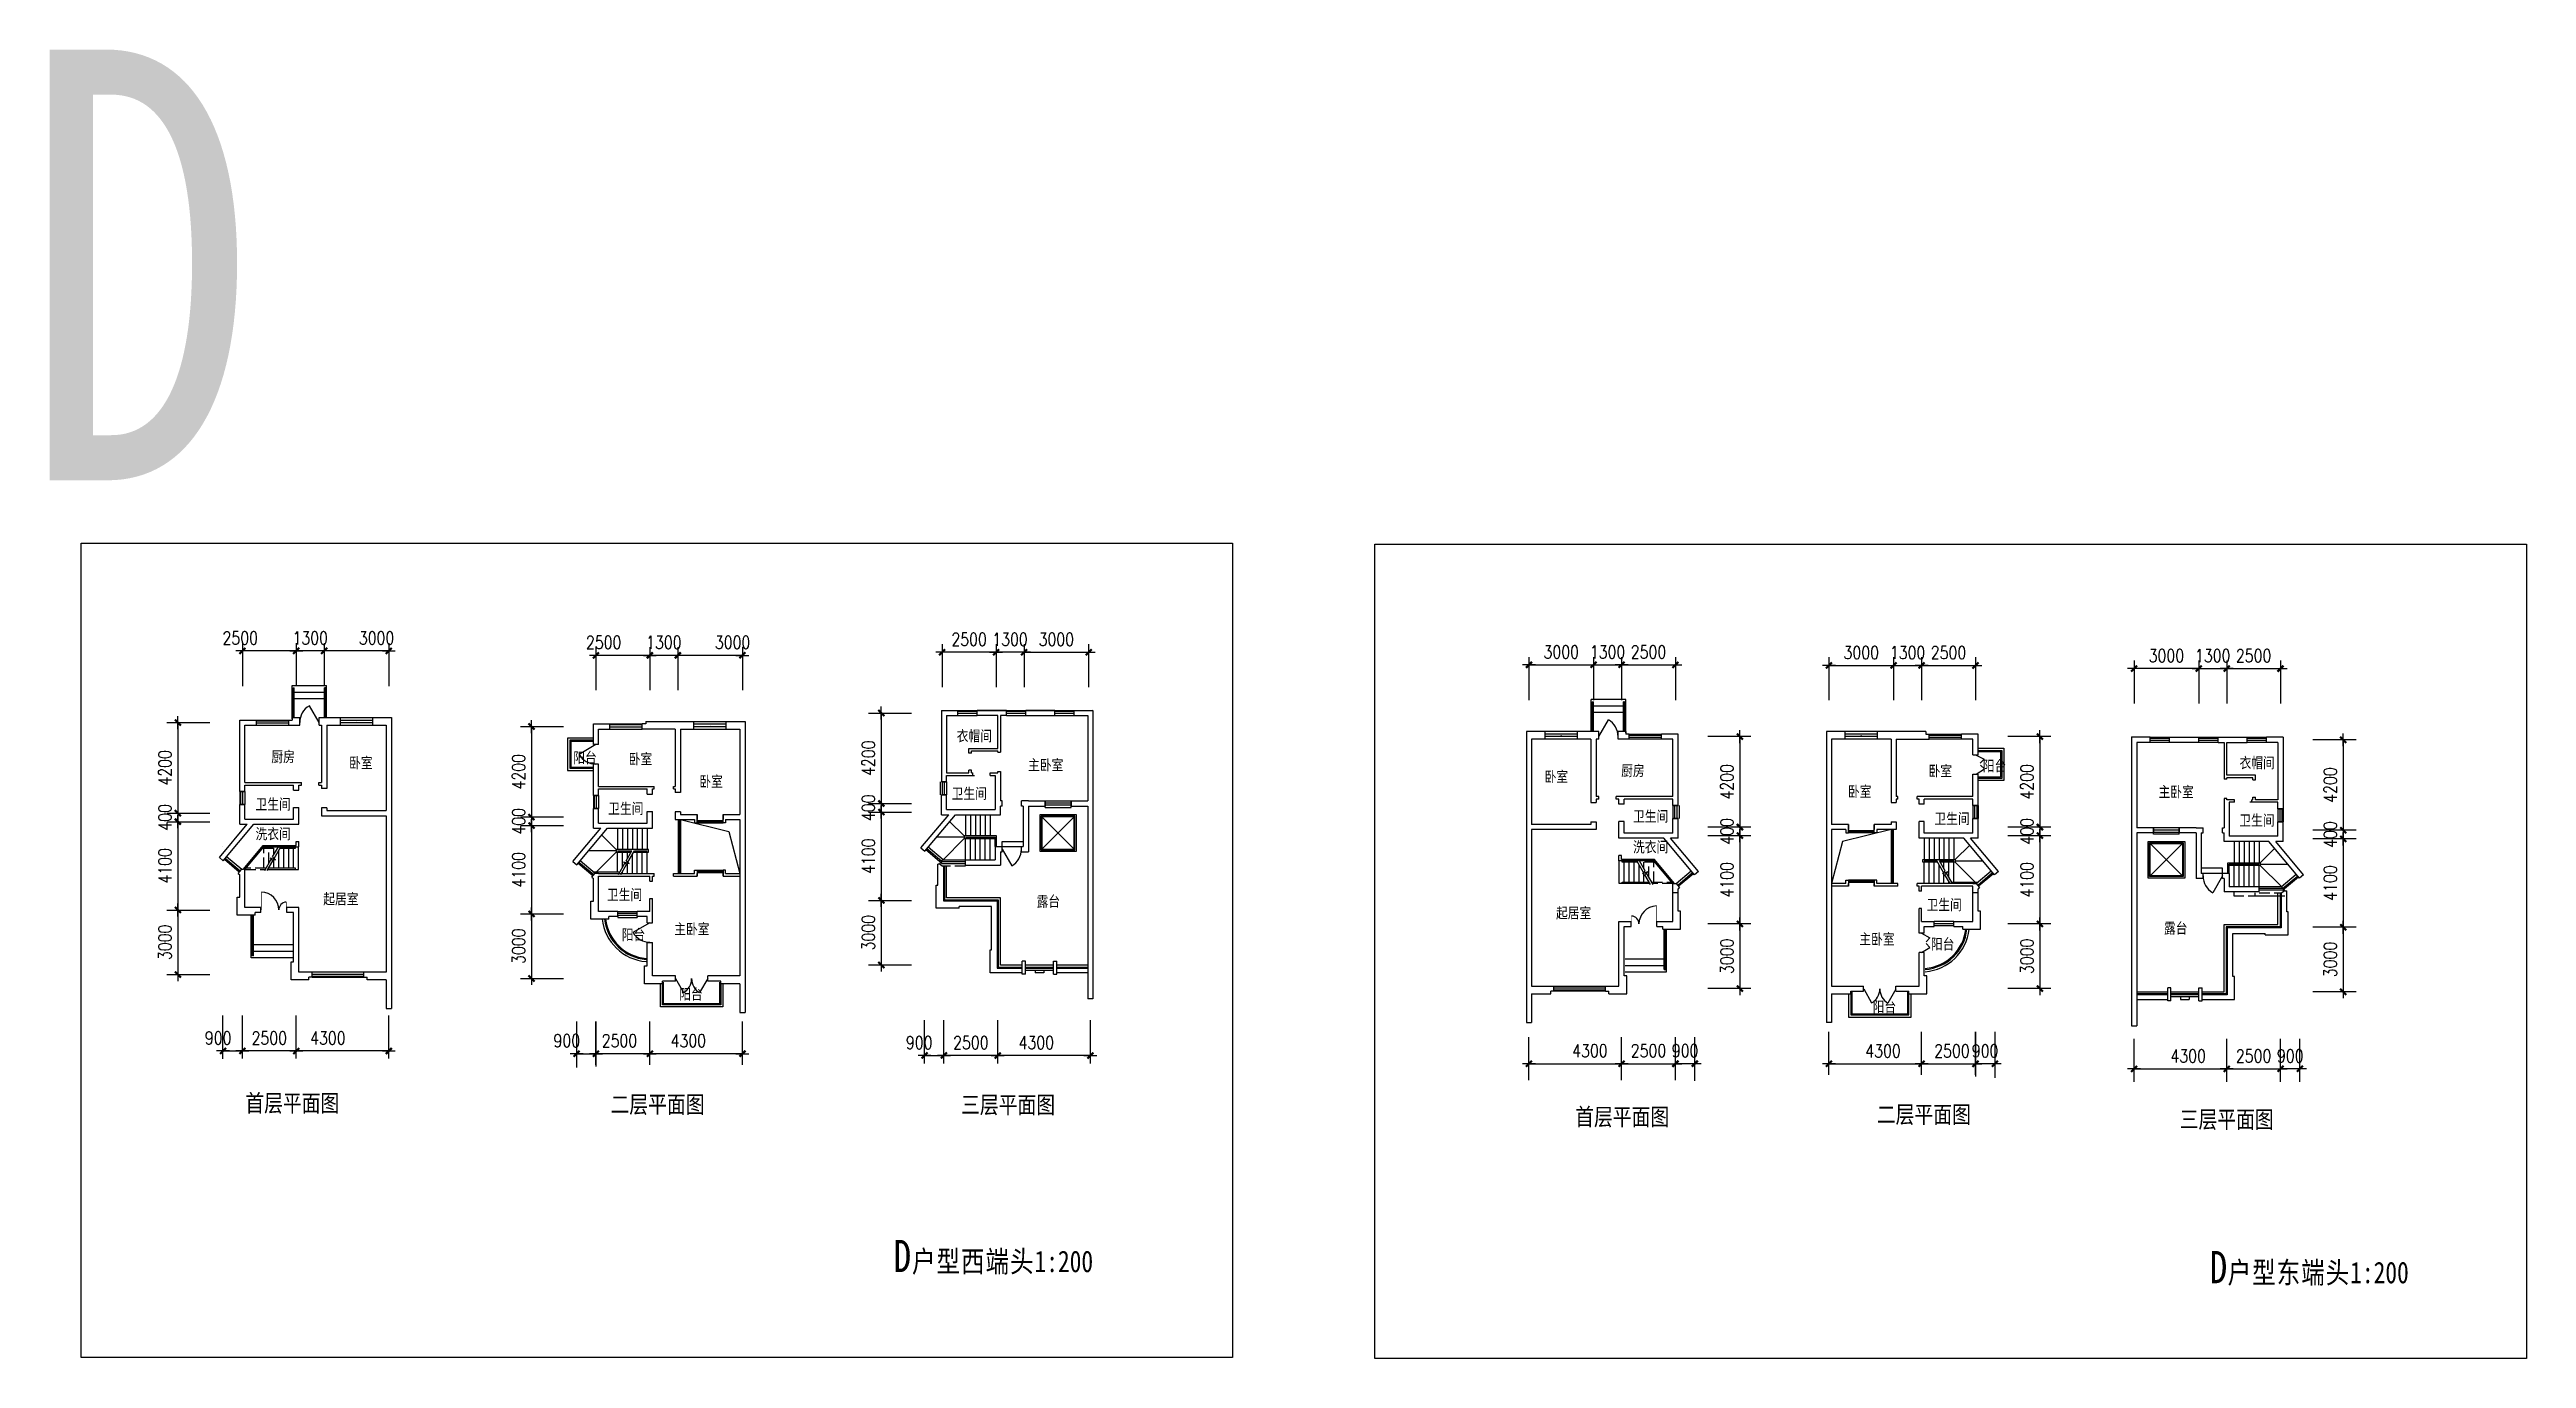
# Model space of a CAD drawing. Extents: x -24330 to 90668, y -60156 to 617.
import ezdxf
from ezdxf.enums import TextEntityAlignment as Align

# ---------------------------------------------------------------- set-up
doc = ezdxf.new("R2010")
doc.units = 0
doc.header["$LTSCALE"] = 2000
doc.header["$MEASUREMENT"] = 0
doc.linetypes.add('DASH', pattern=[0.35, 0.25, -0.1])
doc.layers.get('0').update_dxf_attribs({"color": 2, "linetype": 'CONTINUOUS'})
doc.layers.get('DEFPOINTS').update_dxf_attribs({"linetype": 'CONTINUOUS'})
for name, color, linetype in [('AXIS', 3, 'CONTINUOUS'), ('PUB_DIM', 3, 'CONTINUOUS'), ('PUB_TEXT', 7, 'CONTINUOUS'), ('PUB_TITLE', 4, 'CONTINUOUS'), ('STAIR', 2, 'CONTINUOUS'), ('WALL', 255, 'CONTINUOUS'), ('WINDOW', 2, 'CONTINUOUS')]:
    doc.layers.add(name, color=color, linetype=linetype)
doc.styles.add('-宋体', font='SimSun.ttf', dxfattribs={"width": 0.8})
doc.styles.add('DIM_FONT', font='SIMPLEX.shx', dxfattribs={"width": 0.8})
doc.styles.add('SIMPLEX', font='SIMPLEX.SHX')
doc.dimstyles.new('AXIS200', dxfattribs={"dimscale": 2, "dimtxt": 300, "dimasz": 1, "dimexe": 250, "dimexo": 300, "dimgap": 150, "dimtad": 1, "dimdec": 0, "dimzin": 0, "dimtxsty": 'DIM_FONT', "dimblk": '_DIMX', "dimcen": 0.09, "dimse1": 1, "dimse2": 1, "dimclrt": 7, "dimazin": 3, "dimtfac": 1, "dimtdec": 0, "dimtix": 1, "dimtmove": 0, "dimatfit": 3, "dimtolj": 1, "dimtzin": 0})

msp = doc.modelspace()

# ---------------------------------------------------------------- texts
at = {"style": 'SIMPLEX', "flags": 9}
for p in [(-10077, -30575), (6339, -30756), (45856, -31224), (59785, -31224)]:
    msp.add_attdef('A', text='', height=1, dxfattribs=at).set_placement(p, align=Align.MIDDLE)
at = {"layer": 'PUB_TEXT', "linetype": 'CONTINUOUS', "ltscale": 2, "style": '-宋体', "width": 0.8}
for s, height, p in [('D', 20000, (-25680, -19383)), ('衣帽间', 500, (17789, -31502)), ('厨房', 500, (-14032, -32465)), ('卧室', 500, (-10422, -32745)), ('阳台', 500, (-15, -32512)), ('卧室', 500, (2562, -32573)), ('衣帽间', 500, (77344.1, -32747)), ('卧室', 500, (5838, -33613)), ('主卧室', 500, (21101, -32852)), ('卧室', 500, (45082.3, -33394)), ('厨房', 500, (48636.8, -33114)), ('卧室', 500, (62908.3, -33129)), ('阳台', 500, (65425.7, -32893)), ('卫生间', 500, (-14768, -34671)), ('卫生间', 500, (1606, -34872)), ('卫生间', 500, (17551, -34175)), ('卧室', 500, (59167.3, -34081)), ('主卧室', 500, (73585.3, -34097)), ('洗衣间', 500, (-14768, -36046.1)), ('卫生间', 500, (49186.3, -35232)), ('卫生间', 500, (63179.3, -35340)), ('卫生间', 500, (77335.2, -35420)), ('洗衣间', 500, (49186.3, -36657.1)), ('起居室', 500, (-11622, -39070)), ('卫生间', 500, (1548, -38872)), ('露台', 500, (21498, -39180)), ('卫生间', 500, (62817.3, -39340)), ('阳台', 500, (2236, -40729)), ('主卧室', 500, (4672, -40466)), ('起居室', 500, (45612, -39719)), ('露台', 500, (73838.3, -40425)), ('主卧室', 500, (59693.3, -40934)), ('阳台', 500, (63016.7, -41165)), ('阳台', 500, (4902, -43493)), ('阳台', 500, (60313.7, -44072)), ('首层平面图', 800, (-15240, -48702)), ('二层平面图', 800, (1715, -48758)), ('三层平面图', 800, (17990, -48776)), ('首层平面图', 800, (46503.9, -49338)), ('二层平面图', 800, (60506.9, -49226)), ('三层平面图', 800, (74568.1, -49455)), ('D', 1500, (14858.1, -56149)), ('户', 1000, (15710.9, -56149)), ('型', 1000, (16848.7, -56149)), ('西', 1000, (17986.4, -56149)), ('端', 1000, (19124.2, -56149)), ('头', 1000, (20262, -56149)), ('1:200', 1000, (21399.8, -56149)), ('D', 1500, (75961.5, -56665)), ('户', 1000, (76794.9, -56665)), ('型', 1000, (77932.7, -56665)), ('东', 1000, (79070.4, -56665)), ('端', 1000, (80208.2, -56665)), ('头', 1000, (81346, -56665)), ('1:200', 1000, (82483.8, -56665))]:
    msp.add_text(s, height=height, dxfattribs=at).set_placement(p)

# ---------------------------------------------------------------- blocks, each defined once
blk = doc.blocks.new('_DIMX')
blk.add_line((-150, 0), (150, 0))
at = {"const_width": 50}
blk.add_lwpolyline([(-70, -70), (70, 70)], dxfattribs=at)
blk = doc.blocks.new('*D2')
at = {"color": 0, "linetype": 'BYBLOCK', "ltscale": 2}
blk.add_line((14728, 5930), (10432, 5930), dxfattribs=at)
at = {"layer": 'DEFPOINTS', "color": 0, "linetype": 'BYBLOCK', "ltscale": 2}
for p in [(10430, 11530), (14730, 11530), (10430, 5930)]:
    blk.add_point(p, dxfattribs=at)
at = {"color": 0, "linetype": 'BYBLOCK', "ltscale": 2, "xscale": 2, "yscale": 2, "zscale": 2, "rotation": 180}
blk.add_blockref('_DIMX', (10430, 5930), dxfattribs=at)
at = {"color": 0, "linetype": 'BYBLOCK', "ltscale": 2, "xscale": 2, "yscale": 2, "zscale": 2}
blk.add_blockref('_DIMX', (14730, 5930), dxfattribs=at)
at = {"color": 7, "linetype": 'BYBLOCK', "ltscale": 2, "insert": (11900, 6530), "char_height": 600, "attachment_point": 5, "style": 'DIM_FONT'}
blk.add_mtext('\\A1;4300', dxfattribs=at)
blk = doc.blocks.new('*D3')
at = {"color": 0, "linetype": 'BYBLOCK', "ltscale": 2}
blk.add_line((10428, 5930), (7932, 5930), dxfattribs=at)
at = {"layer": 'DEFPOINTS', "color": 0, "linetype": 'BYBLOCK', "ltscale": 2}
for p in [(7930, 11530), (10430, 11530), (7930, 5930)]:
    blk.add_point(p, dxfattribs=at)
at = {"color": 0, "linetype": 'BYBLOCK', "ltscale": 2, "xscale": 2, "yscale": 2, "zscale": 2, "rotation": 180}
blk.add_blockref('_DIMX', (7930, 5930), dxfattribs=at)
at = {"color": 0, "linetype": 'BYBLOCK', "ltscale": 2, "xscale": 2, "yscale": 2, "zscale": 2}
blk.add_blockref('_DIMX', (10430, 5930), dxfattribs=at)
at = {"color": 7, "linetype": 'BYBLOCK', "ltscale": 2, "insert": (9180, 6530), "char_height": 600, "attachment_point": 5, "style": 'DIM_FONT'}
blk.add_mtext('\\A1;2500', dxfattribs=at)
blk = doc.blocks.new('*D4')
at = {"color": 0, "linetype": 'BYBLOCK', "ltscale": 2}
blk.add_line((1815, 24228), (1815, 20032), dxfattribs=at)
at = {"layer": 'DEFPOINTS', "color": 0, "linetype": 'BYBLOCK', "ltscale": 2}
for p in [(6215, 24230), (1815, 20030), (6215, 20030)]:
    blk.add_point(p, dxfattribs=at)
at = {"color": 0, "linetype": 'BYBLOCK', "ltscale": 2, "xscale": 2, "yscale": 2, "zscale": 2}
for p, rotation in [((1815, 24230), 90), ((1815, 20030), 270)]:
    blk.add_blockref('_DIMX', p, dxfattribs=dict(at, rotation=rotation))
at = {"color": 7, "linetype": 'BYBLOCK', "ltscale": 2, "insert": (1215, 22130), "char_height": 600, "attachment_point": 5, "rotation": 90, "style": 'DIM_FONT'}
blk.add_mtext('\\A1;4200', dxfattribs=at)
blk = doc.blocks.new('*D5')
at = {"color": 0, "linetype": 'BYBLOCK', "ltscale": 2}
for p, q in [((1815, 20032), (1815, 20034)), ((1815, 20030), (1815, 19630)), ((1815, 19628), (1815, 19626))]:
    blk.add_line(p, q, dxfattribs=at)
at = {"layer": 'DEFPOINTS', "color": 0, "linetype": 'BYBLOCK', "ltscale": 2}
for p in [(1815, 19630), (6215, 20030), (6215, 19630)]:
    blk.add_point(p, dxfattribs=at)
at = {"color": 0, "linetype": 'BYBLOCK', "ltscale": 2, "xscale": 2, "yscale": 2, "zscale": 2}
for p, rotation in [((1815, 20030), 270), ((1815, 19630), 90)]:
    blk.add_blockref('_DIMX', p, dxfattribs=dict(at, rotation=rotation))
at = {"color": 7, "linetype": 'BYBLOCK', "ltscale": 2, "insert": (1215, 19830), "char_height": 600, "attachment_point": 5, "rotation": 90, "style": 'DIM_FONT'}
blk.add_mtext('\\A1;400', dxfattribs=at)
blk = doc.blocks.new('*D6')
at = {"color": 0, "linetype": 'BYBLOCK', "ltscale": 2}
blk.add_line((1815, 19628), (1815, 15532), dxfattribs=at)
at = {"layer": 'DEFPOINTS', "color": 0, "linetype": 'BYBLOCK', "ltscale": 2}
for p in [(6215, 19630), (1815, 15530), (6215, 15530)]:
    blk.add_point(p, dxfattribs=at)
at = {"color": 0, "linetype": 'BYBLOCK', "ltscale": 2, "xscale": 2, "yscale": 2, "zscale": 2}
for p, rotation in [((1815, 19630), 90), ((1815, 15530), 270)]:
    blk.add_blockref('_DIMX', p, dxfattribs=dict(at, rotation=rotation))
at = {"color": 7, "linetype": 'BYBLOCK', "ltscale": 2, "insert": (1215, 17580), "char_height": 600, "attachment_point": 5, "rotation": 90, "style": 'DIM_FONT'}
blk.add_mtext('\\A1;4100', dxfattribs=at)
blk = doc.blocks.new('*D7')
at = {"color": 0, "linetype": 'BYBLOCK', "ltscale": 2}
blk.add_line((1815, 15528), (1815, 12532), dxfattribs=at)
at = {"layer": 'DEFPOINTS', "color": 0, "linetype": 'BYBLOCK', "ltscale": 2}
for p in [(6215, 15530), (1815, 12530), (6215, 12530)]:
    blk.add_point(p, dxfattribs=at)
at = {"color": 0, "linetype": 'BYBLOCK', "ltscale": 2, "xscale": 2, "yscale": 2, "zscale": 2}
for p, rotation in [((1815, 15530), 90), ((1815, 12530), 270)]:
    blk.add_blockref('_DIMX', p, dxfattribs=dict(at, rotation=rotation))
at = {"color": 7, "linetype": 'BYBLOCK', "ltscale": 2, "insert": (1215, 14030), "char_height": 600, "attachment_point": 5, "rotation": 90, "style": 'DIM_FONT'}
blk.add_mtext('\\A1;3000', dxfattribs=at)
blk = doc.blocks.new('*D8')
at = {"color": 0, "linetype": 'BYBLOCK', "ltscale": 2}
blk.add_line((-8579, -27304), (-11575, -27304), dxfattribs=at)
at = {"layer": 'DEFPOINTS', "color": 0, "linetype": 'BYBLOCK', "ltscale": 2}
for p in [(-11577, -27304), (-11577, -31704), (-8577, -31704)]:
    blk.add_point(p, dxfattribs=at)
at = {"color": 0, "linetype": 'BYBLOCK', "ltscale": 2, "xscale": 2, "yscale": 2, "zscale": 2, "rotation": 180}
blk.add_blockref('_DIMX', (-11577, -27304), dxfattribs=at)
at = {"color": 0, "linetype": 'BYBLOCK', "ltscale": 2, "xscale": 2, "yscale": 2, "zscale": 2}
blk.add_blockref('_DIMX', (-8577, -27304), dxfattribs=at)
at = {"color": 7, "linetype": 'BYBLOCK', "ltscale": 2, "insert": (-9148, -26704), "char_height": 600, "attachment_point": 5, "style": 'DIM_FONT'}
blk.add_mtext('\\A1;3000', dxfattribs=at)
blk = doc.blocks.new('*D9')
at = {"color": 0, "linetype": 'BYBLOCK', "ltscale": 2}
for p, q in [((10428, 30655), (10426, 30655)), ((11730, 30655), (10430, 30655)), ((11732, 30655), (11734, 30655))]:
    blk.add_line(p, q, dxfattribs=at)
at = {"layer": 'DEFPOINTS', "color": 0, "linetype": 'BYBLOCK', "ltscale": 2}
for p in [(10430, 30655), (10430, 26255), (11730, 26255)]:
    blk.add_point(p, dxfattribs=at)
at = {"color": 0, "linetype": 'BYBLOCK', "ltscale": 2, "xscale": 2, "yscale": 2, "zscale": 2}
blk.add_blockref('_DIMX', (10430, 30655), dxfattribs=at)
at = {"color": 0, "linetype": 'BYBLOCK', "ltscale": 2, "xscale": 2, "yscale": 2, "zscale": 2, "rotation": 180}
blk.add_blockref('_DIMX', (11730, 30655), dxfattribs=at)
at = {"color": 7, "linetype": 'BYBLOCK', "ltscale": 2, "insert": (11080, 31255), "char_height": 600, "attachment_point": 5, "style": 'DIM_FONT'}
blk.add_mtext('\\A1;1300', dxfattribs=at)
blk = doc.blocks.new('*D10')
at = {"color": 0, "linetype": 'BYBLOCK', "ltscale": 2}
blk.add_line((-12879, -27304), (-15375, -27304), dxfattribs=at)
at = {"layer": 'DEFPOINTS', "color": 0, "linetype": 'BYBLOCK', "ltscale": 2}
for p in [(-15377, -27304), (-15377, -31704), (-12877, -31704)]:
    blk.add_point(p, dxfattribs=at)
at = {"color": 0, "linetype": 'BYBLOCK', "ltscale": 2, "xscale": 2, "yscale": 2, "zscale": 2, "rotation": 180}
blk.add_blockref('_DIMX', (-15377, -27304), dxfattribs=at)
at = {"color": 0, "linetype": 'BYBLOCK', "ltscale": 2, "xscale": 2, "yscale": 2, "zscale": 2}
blk.add_blockref('_DIMX', (-12877, -27304), dxfattribs=at)
at = {"color": 7, "linetype": 'BYBLOCK', "ltscale": 2, "insert": (-15475, -26704), "char_height": 600, "attachment_point": 5, "style": 'DIM_FONT'}
blk.add_mtext('\\A1;2500', dxfattribs=at)
blk = doc.blocks.new('*D17')
at = {"color": 0, "linetype": 'BYBLOCK', "ltscale": 2}
blk.add_line((7837, -27511), (4841, -27511), dxfattribs=at)
at = {"layer": 'DEFPOINTS', "color": 0, "linetype": 'BYBLOCK', "ltscale": 2}
for p in [(4839, -27511), (4839, -31911), (7839, -31911)]:
    blk.add_point(p, dxfattribs=at)
at = {"color": 0, "linetype": 'BYBLOCK', "ltscale": 2, "xscale": 2, "yscale": 2, "zscale": 2, "rotation": 180}
blk.add_blockref('_DIMX', (4839, -27511), dxfattribs=at)
at = {"color": 0, "linetype": 'BYBLOCK', "ltscale": 2, "xscale": 2, "yscale": 2, "zscale": 2}
blk.add_blockref('_DIMX', (7839, -27511), dxfattribs=at)
at = {"color": 7, "linetype": 'BYBLOCK', "ltscale": 2, "insert": (7382, -26911), "char_height": 600, "attachment_point": 5, "style": 'DIM_FONT'}
blk.add_mtext('\\A1;3000', dxfattribs=at)
blk = doc.blocks.new('*D11')
at = {"color": 0, "linetype": 'BYBLOCK', "ltscale": 2}
blk.add_line((35908, 4930), (31612, 4930), dxfattribs=at)
at = {"layer": 'DEFPOINTS', "color": 0, "linetype": 'BYBLOCK', "ltscale": 2}
for p in [(31610, 10530), (35910, 10530), (31610, 4930)]:
    blk.add_point(p, dxfattribs=at)
at = {"color": 0, "linetype": 'BYBLOCK', "ltscale": 2, "xscale": 2, "yscale": 2, "zscale": 2, "rotation": 180}
blk.add_blockref('_DIMX', (31610, 4930), dxfattribs=at)
at = {"color": 0, "linetype": 'BYBLOCK', "ltscale": 2, "xscale": 2, "yscale": 2, "zscale": 2}
blk.add_blockref('_DIMX', (35910, 4930), dxfattribs=at)
at = {"color": 7, "linetype": 'BYBLOCK', "ltscale": 2, "insert": (33400, 5530), "char_height": 600, "attachment_point": 5, "style": 'DIM_FONT'}
blk.add_mtext('\\A1;4300', dxfattribs=at)
blk = doc.blocks.new('*D15')
at = {"color": 0, "linetype": 'BYBLOCK', "ltscale": 2}
blk.add_line((22995, 19628), (22995, 15532), dxfattribs=at)
at = {"layer": 'DEFPOINTS', "color": 0, "linetype": 'BYBLOCK', "ltscale": 2}
for p in [(27395, 19630), (22995, 15530), (27395, 15530)]:
    blk.add_point(p, dxfattribs=at)
at = {"color": 0, "linetype": 'BYBLOCK', "ltscale": 2, "xscale": 2, "yscale": 2, "zscale": 2}
for p, rotation in [((22995, 19630), 90), ((22995, 15530), 270)]:
    blk.add_blockref('_DIMX', p, dxfattribs=dict(at, rotation=rotation))
at = {"color": 7, "linetype": 'BYBLOCK', "ltscale": 2, "insert": (22395, 17580), "char_height": 600, "attachment_point": 5, "rotation": 90, "style": 'DIM_FONT'}
blk.add_mtext('\\A1;4100', dxfattribs=at)
blk = doc.blocks.new('*D16')
at = {"color": 0, "linetype": 'BYBLOCK', "ltscale": 2}
blk.add_line((22995, 15528), (22995, 12532), dxfattribs=at)
at = {"layer": 'DEFPOINTS', "color": 0, "linetype": 'BYBLOCK', "ltscale": 2}
for p in [(27395, 15530), (22995, 12530), (27395, 12530)]:
    blk.add_point(p, dxfattribs=at)
at = {"color": 0, "linetype": 'BYBLOCK', "ltscale": 2, "xscale": 2, "yscale": 2, "zscale": 2}
for p, rotation in [((22995, 15530), 90), ((22995, 12530), 270)]:
    blk.add_blockref('_DIMX', p, dxfattribs=dict(at, rotation=rotation))
at = {"color": 7, "linetype": 'BYBLOCK', "ltscale": 2, "insert": (22395, 14030), "char_height": 600, "attachment_point": 5, "rotation": 90, "style": 'DIM_FONT'}
blk.add_mtext('\\A1;3000', dxfattribs=at)
blk = doc.blocks.new('*D12')
at = {"color": 0, "linetype": 'BYBLOCK', "ltscale": 2}
blk.add_line((31608, 4930), (29112, 4930), dxfattribs=at)
at = {"layer": 'DEFPOINTS', "color": 0, "linetype": 'BYBLOCK', "ltscale": 2}
for p in [(29110, 10530), (31610, 10530), (29110, 4930)]:
    blk.add_point(p, dxfattribs=at)
at = {"color": 0, "linetype": 'BYBLOCK', "ltscale": 2, "xscale": 2, "yscale": 2, "zscale": 2, "rotation": 180}
blk.add_blockref('_DIMX', (29110, 4930), dxfattribs=at)
at = {"color": 0, "linetype": 'BYBLOCK', "ltscale": 2, "xscale": 2, "yscale": 2, "zscale": 2}
blk.add_blockref('_DIMX', (31610, 4930), dxfattribs=at)
at = {"color": 7, "linetype": 'BYBLOCK', "ltscale": 2, "insert": (30200, 5530), "char_height": 600, "attachment_point": 5, "style": 'DIM_FONT'}
blk.add_mtext('\\A1;2500', dxfattribs=at)
blk = doc.blocks.new('*D14')
at = {"color": 0, "linetype": 'BYBLOCK', "ltscale": 2}
for p, q in [((22995, 20032), (22995, 20034)), ((22995, 20030), (22995, 19630)), ((22995, 19628), (22995, 19626))]:
    blk.add_line(p, q, dxfattribs=at)
at = {"layer": 'DEFPOINTS', "color": 0, "linetype": 'BYBLOCK', "ltscale": 2}
for p in [(22995, 19630), (27395, 20030), (27395, 19630)]:
    blk.add_point(p, dxfattribs=at)
at = {"color": 0, "linetype": 'BYBLOCK', "ltscale": 2, "xscale": 2, "yscale": 2, "zscale": 2}
for p, rotation in [((22995, 20030), 270), ((22995, 19630), 90)]:
    blk.add_blockref('_DIMX', p, dxfattribs=dict(at, rotation=rotation))
at = {"color": 7, "linetype": 'BYBLOCK', "ltscale": 2, "insert": (22395, 19830), "char_height": 600, "attachment_point": 5, "rotation": 90, "style": 'DIM_FONT'}
blk.add_mtext('\\A1;400', dxfattribs=at)
blk = doc.blocks.new('*D13')
at = {"color": 0, "linetype": 'BYBLOCK', "ltscale": 2}
blk.add_line((22995, 24228), (22995, 20032), dxfattribs=at)
at = {"layer": 'DEFPOINTS', "color": 0, "linetype": 'BYBLOCK', "ltscale": 2}
for p in [(27395, 24230), (22995, 20030), (27395, 20030)]:
    blk.add_point(p, dxfattribs=at)
at = {"color": 0, "linetype": 'BYBLOCK', "ltscale": 2, "xscale": 2, "yscale": 2, "zscale": 2}
for p, rotation in [((22995, 24230), 90), ((22995, 20030), 270)]:
    blk.add_blockref('_DIMX', p, dxfattribs=dict(at, rotation=rotation))
at = {"color": 7, "linetype": 'BYBLOCK', "ltscale": 2, "insert": (22395, 22130), "char_height": 600, "attachment_point": 5, "rotation": 90, "style": 'DIM_FONT'}
blk.add_mtext('\\A1;4200', dxfattribs=at)
blk = doc.blocks.new('*D19')
at = {"color": 0, "linetype": 'BYBLOCK', "ltscale": 2}
blk.add_line((3537, -27511), (1041, -27511), dxfattribs=at)
at = {"layer": 'DEFPOINTS', "color": 0, "linetype": 'BYBLOCK', "ltscale": 2}
for p in [(1039, -27511), (1039, -31911), (3539, -31911)]:
    blk.add_point(p, dxfattribs=at)
at = {"color": 0, "linetype": 'BYBLOCK', "ltscale": 2, "xscale": 2, "yscale": 2, "zscale": 2, "rotation": 180}
blk.add_blockref('_DIMX', (1039, -27511), dxfattribs=at)
at = {"color": 0, "linetype": 'BYBLOCK', "ltscale": 2, "xscale": 2, "yscale": 2, "zscale": 2}
blk.add_blockref('_DIMX', (3539, -27511), dxfattribs=at)
at = {"color": 7, "linetype": 'BYBLOCK', "ltscale": 2, "insert": (1397, -26911), "char_height": 600, "attachment_point": 5, "style": 'DIM_FONT'}
blk.add_mtext('\\A1;2500', dxfattribs=at)
blk = doc.blocks.new('*D18')
at = {"color": 0, "linetype": 'BYBLOCK', "ltscale": 2}
for p, q in [((31608, 30655), (31606, 30655)), ((32910, 30655), (31610, 30655)), ((32912, 30655), (32914, 30655))]:
    blk.add_line(p, q, dxfattribs=at)
at = {"layer": 'DEFPOINTS', "color": 0, "linetype": 'BYBLOCK', "ltscale": 2}
for p in [(31610, 30655), (31610, 26255), (32910, 26255)]:
    blk.add_point(p, dxfattribs=at)
at = {"color": 0, "linetype": 'BYBLOCK', "ltscale": 2, "xscale": 2, "yscale": 2, "zscale": 2}
blk.add_blockref('_DIMX', (31610, 30655), dxfattribs=at)
at = {"color": 0, "linetype": 'BYBLOCK', "ltscale": 2, "xscale": 2, "yscale": 2, "zscale": 2, "rotation": 180}
blk.add_blockref('_DIMX', (32910, 30655), dxfattribs=at)
at = {"color": 7, "linetype": 'BYBLOCK', "ltscale": 2, "insert": (32260, 31255), "char_height": 600, "attachment_point": 5, "style": 'DIM_FONT'}
blk.add_mtext('\\A1;1300', dxfattribs=at)
blk = doc.blocks.new('*D21')
at = {"color": 0, "linetype": 'BYBLOCK', "ltscale": 2}
blk.add_line((1815, -4655), (1815, -8751), dxfattribs=at)
at = {"layer": 'DEFPOINTS', "color": 0, "linetype": 'BYBLOCK', "ltscale": 2}
for p in [(6215, -4653), (1815, -8753), (6215, -8753)]:
    blk.add_point(p, dxfattribs=at)
at = {"color": 0, "linetype": 'BYBLOCK', "ltscale": 2, "xscale": 2, "yscale": 2, "zscale": 2}
for p, rotation in [((1815, -4653), 90), ((1815, -8753), 270)]:
    blk.add_blockref('_DIMX', p, dxfattribs=dict(at, rotation=rotation))
at = {"color": 7, "linetype": 'BYBLOCK', "ltscale": 2, "insert": (1215, -6703), "char_height": 600, "attachment_point": 5, "rotation": 90, "style": 'DIM_FONT'}
blk.add_mtext('\\A1;4100', dxfattribs=at)
blk = doc.blocks.new('*D22')
at = {"color": 0, "linetype": 'BYBLOCK', "ltscale": 2}
blk.add_line((1815, -8755), (1815, -11751), dxfattribs=at)
at = {"layer": 'DEFPOINTS', "color": 0, "linetype": 'BYBLOCK', "ltscale": 2}
for p in [(6215, -8753), (1815, -11753), (6215, -11753)]:
    blk.add_point(p, dxfattribs=at)
at = {"color": 0, "linetype": 'BYBLOCK', "ltscale": 2, "xscale": 2, "yscale": 2, "zscale": 2}
for p, rotation in [((1815, -8753), 90), ((1815, -11753), 270)]:
    blk.add_blockref('_DIMX', p, dxfattribs=dict(at, rotation=rotation))
at = {"color": 7, "linetype": 'BYBLOCK', "ltscale": 2, "insert": (1215, -10253), "char_height": 600, "attachment_point": 5, "rotation": 90, "style": 'DIM_FONT'}
blk.add_mtext('\\A1;3000', dxfattribs=at)
blk = doc.blocks.new('*D23')
at = {"color": 0, "linetype": 'BYBLOCK', "ltscale": 2}
blk.add_line((10428, -19353), (7932, -19353), dxfattribs=at)
at = {"layer": 'DEFPOINTS', "color": 0, "linetype": 'BYBLOCK', "ltscale": 2}
for p in [(7930, -13753), (10430, -13753), (7930, -19353)]:
    blk.add_point(p, dxfattribs=at)
at = {"color": 0, "linetype": 'BYBLOCK', "ltscale": 2, "xscale": 2, "yscale": 2, "zscale": 2, "rotation": 180}
blk.add_blockref('_DIMX', (7930, -19353), dxfattribs=at)
at = {"color": 0, "linetype": 'BYBLOCK', "ltscale": 2, "xscale": 2, "yscale": 2, "zscale": 2}
blk.add_blockref('_DIMX', (10430, -19353), dxfattribs=at)
at = {"color": 7, "linetype": 'BYBLOCK', "ltscale": 2, "insert": (9180, -18753), "char_height": 600, "attachment_point": 5, "style": 'DIM_FONT'}
blk.add_mtext('\\A1;2500', dxfattribs=at)
blk = doc.blocks.new('*D20')
at = {"color": 0, "linetype": 'BYBLOCK', "ltscale": 2}
blk.add_line((14728, -19353), (10432, -19353), dxfattribs=at)
at = {"layer": 'DEFPOINTS', "color": 0, "linetype": 'BYBLOCK', "ltscale": 2}
for p in [(10430, -13753), (14730, -13753), (10430, -19353)]:
    blk.add_point(p, dxfattribs=at)
at = {"color": 0, "linetype": 'BYBLOCK', "ltscale": 2, "xscale": 2, "yscale": 2, "zscale": 2, "rotation": 180}
blk.add_blockref('_DIMX', (10430, -19353), dxfattribs=at)
at = {"color": 0, "linetype": 'BYBLOCK', "ltscale": 2, "xscale": 2, "yscale": 2, "zscale": 2}
blk.add_blockref('_DIMX', (14730, -19353), dxfattribs=at)
at = {"color": 7, "linetype": 'BYBLOCK', "ltscale": 2, "insert": (12220, -18753), "char_height": 600, "attachment_point": 5, "style": 'DIM_FONT'}
blk.add_mtext('\\A1;4300', dxfattribs=at)
blk = doc.blocks.new('*D25')
at = {"color": 0, "linetype": 'BYBLOCK', "ltscale": 2}
blk.add_line((1815, -55), (1815, -4251), dxfattribs=at)
at = {"layer": 'DEFPOINTS', "color": 0, "linetype": 'BYBLOCK', "ltscale": 2}
for p in [(6215, -53), (1815, -4253), (6215, -4253)]:
    blk.add_point(p, dxfattribs=at)
at = {"color": 0, "linetype": 'BYBLOCK', "ltscale": 2, "xscale": 2, "yscale": 2, "zscale": 2}
for p, rotation in [((1815, -53), 90), ((1815, -4253), 270)]:
    blk.add_blockref('_DIMX', p, dxfattribs=dict(at, rotation=rotation))
at = {"color": 7, "linetype": 'BYBLOCK', "ltscale": 2, "insert": (1215, -2153), "char_height": 600, "attachment_point": 5, "rotation": 90, "style": 'DIM_FONT'}
blk.add_mtext('\\A1;4200', dxfattribs=at)
blk = doc.blocks.new('*D24')
at = {"color": 0, "linetype": 'BYBLOCK', "ltscale": 2}
for p, q in [((1815, -4251), (1815, -4249)), ((1815, -4253), (1815, -4653)), ((1815, -4655), (1815, -4657))]:
    blk.add_line(p, q, dxfattribs=at)
at = {"layer": 'DEFPOINTS', "color": 0, "linetype": 'BYBLOCK', "ltscale": 2}
for p in [(6215, -4253), (1815, -4653), (6215, -4653)]:
    blk.add_point(p, dxfattribs=at)
at = {"color": 0, "linetype": 'BYBLOCK', "ltscale": 2, "xscale": 2, "yscale": 2, "zscale": 2}
for p, rotation in [((1815, -4253), 270), ((1815, -4653), 90)]:
    blk.add_blockref('_DIMX', p, dxfattribs=dict(at, rotation=rotation))
at = {"color": 7, "linetype": 'BYBLOCK', "ltscale": 2, "insert": (1215, -4453), "char_height": 600, "attachment_point": 5, "rotation": 90, "style": 'DIM_FONT'}
blk.add_mtext('\\A1;400', dxfattribs=at)
blk = doc.blocks.new('*D26')
at = {"color": 0, "linetype": 'BYBLOCK', "ltscale": 2}
blk.add_line((10428, 6372), (7932, 6372), dxfattribs=at)
at = {"layer": 'DEFPOINTS', "color": 0, "linetype": 'BYBLOCK', "ltscale": 2}
for p in [(7930, 6372), (7930, 1972), (10430, 1972)]:
    blk.add_point(p, dxfattribs=at)
at = {"color": 0, "linetype": 'BYBLOCK', "ltscale": 2, "xscale": 2, "yscale": 2, "zscale": 2, "rotation": 180}
blk.add_blockref('_DIMX', (7930, 6372), dxfattribs=at)
at = {"color": 0, "linetype": 'BYBLOCK', "ltscale": 2, "xscale": 2, "yscale": 2, "zscale": 2}
blk.add_blockref('_DIMX', (10430, 6372), dxfattribs=at)
at = {"color": 7, "linetype": 'BYBLOCK', "ltscale": 2, "insert": (9180, 6972), "char_height": 600, "attachment_point": 5, "style": 'DIM_FONT'}
blk.add_mtext('\\A1;2500', dxfattribs=at)
blk = doc.blocks.new('*D27')
at = {"color": 0, "linetype": 'BYBLOCK', "ltscale": 2}
for p, q in [((10428, 6372), (10426, 6372)), ((11730, 6372), (10430, 6372)), ((11732, 6372), (11734, 6372))]:
    blk.add_line(p, q, dxfattribs=at)
at = {"layer": 'DEFPOINTS', "color": 0, "linetype": 'BYBLOCK', "ltscale": 2}
for p in [(10430, 6372), (10430, 1972), (11730, 1972)]:
    blk.add_point(p, dxfattribs=at)
at = {"color": 0, "linetype": 'BYBLOCK', "ltscale": 2, "xscale": 2, "yscale": 2, "zscale": 2}
blk.add_blockref('_DIMX', (10430, 6372), dxfattribs=at)
at = {"color": 0, "linetype": 'BYBLOCK', "ltscale": 2, "xscale": 2, "yscale": 2, "zscale": 2, "rotation": 180}
blk.add_blockref('_DIMX', (11730, 6372), dxfattribs=at)
at = {"color": 7, "linetype": 'BYBLOCK', "ltscale": 2, "insert": (11080, 6972), "char_height": 600, "attachment_point": 5, "style": 'DIM_FONT'}
blk.add_mtext('\\A1;1300', dxfattribs=at)
blk = doc.blocks.new('*D28')
at = {"color": 0, "linetype": 'BYBLOCK', "ltscale": 2}
blk.add_line((11732, 6372), (14728, 6372), dxfattribs=at)
at = {"layer": 'DEFPOINTS', "color": 0, "linetype": 'BYBLOCK', "ltscale": 2}
for p in [(14730, 6372), (11730, 1972), (14730, 1972)]:
    blk.add_point(p, dxfattribs=at)
at = {"color": 0, "linetype": 'BYBLOCK', "ltscale": 2, "xscale": 2, "yscale": 2, "zscale": 2, "rotation": 180}
blk.add_blockref('_DIMX', (11730, 6372), dxfattribs=at)
at = {"color": 0, "linetype": 'BYBLOCK', "ltscale": 2, "xscale": 2, "yscale": 2, "zscale": 2}
blk.add_blockref('_DIMX', (14730, 6372), dxfattribs=at)
at = {"color": 7, "linetype": 'BYBLOCK', "ltscale": 2, "insert": (13230, 6972), "char_height": 600, "attachment_point": 5, "style": 'DIM_FONT'}
blk.add_mtext('\\A1;3000', dxfattribs=at)
blk = doc.blocks.new('*D30')
at = {"color": 0, "linetype": 'BYBLOCK', "ltscale": 2}
blk.add_line((141, -46006), (1037, -46006), dxfattribs=at)
at = {"layer": 'DEFPOINTS', "color": 0, "linetype": 'BYBLOCK', "ltscale": 2}
for p in [(139, -45006), (1039, -45006), (1039, -46006)]:
    blk.add_point(p, dxfattribs=at)
at = {"color": 0, "linetype": 'BYBLOCK', "ltscale": 2, "xscale": 2, "yscale": 2, "zscale": 2, "rotation": 180}
blk.add_blockref('_DIMX', (139, -46006), dxfattribs=at)
at = {"color": 0, "linetype": 'BYBLOCK', "ltscale": 2, "xscale": 2, "yscale": 2, "zscale": 2}
blk.add_blockref('_DIMX', (1039, -46006), dxfattribs=at)
at = {"color": 7, "linetype": 'BYBLOCK', "ltscale": 2, "insert": (-313, -45406), "char_height": 600, "attachment_point": 5, "style": 'DIM_FONT'}
blk.add_mtext('\\A1;900', dxfattribs=at)
blk = doc.blocks.new('*D31')
at = {"color": 0, "linetype": 'BYBLOCK', "ltscale": 2}
blk.add_line((16296, -46088), (17192, -46088), dxfattribs=at)
at = {"layer": 'DEFPOINTS', "color": 0, "linetype": 'BYBLOCK', "ltscale": 2}
for p in [(16294, -45088), (17194, -45088), (17194, -46088)]:
    blk.add_point(p, dxfattribs=at)
at = {"color": 0, "linetype": 'BYBLOCK', "ltscale": 2, "xscale": 2, "yscale": 2, "zscale": 2, "rotation": 180}
blk.add_blockref('_DIMX', (16294, -46088), dxfattribs=at)
at = {"color": 0, "linetype": 'BYBLOCK', "ltscale": 2, "xscale": 2, "yscale": 2, "zscale": 2}
blk.add_blockref('_DIMX', (17194, -46088), dxfattribs=at)
at = {"color": 7, "linetype": 'BYBLOCK', "ltscale": 2, "insert": (16046, -45488), "char_height": 600, "attachment_point": 5, "style": 'DIM_FONT'}
blk.add_mtext('\\A1;900', dxfattribs=at)
blk = doc.blocks.new('*D32')
at = {"color": 0, "linetype": 'BYBLOCK', "ltscale": 2}
blk.add_line((-16275, -45879), (-15379, -45879), dxfattribs=at)
at = {"layer": 'DEFPOINTS', "color": 0, "linetype": 'BYBLOCK', "ltscale": 2}
for p in [(-16277, -44879), (-15377, -44879), (-15377, -45879)]:
    blk.add_point(p, dxfattribs=at)
at = {"color": 0, "linetype": 'BYBLOCK', "ltscale": 2, "xscale": 2, "yscale": 2, "zscale": 2, "rotation": 180}
blk.add_blockref('_DIMX', (-16277, -45879), dxfattribs=at)
at = {"color": 0, "linetype": 'BYBLOCK', "ltscale": 2, "xscale": 2, "yscale": 2, "zscale": 2}
blk.add_blockref('_DIMX', (-15377, -45879), dxfattribs=at)
at = {"color": 7, "linetype": 'BYBLOCK', "ltscale": 2, "insert": (-16501, -45279), "char_height": 600, "attachment_point": 5, "style": 'DIM_FONT'}
blk.add_mtext('\\A1;900', dxfattribs=at)
blk = doc.blocks.new('*D33')
at = {"color": 0, "linetype": 'BYBLOCK', "ltscale": 2}
blk.add_line((124510, 9876), (128806, 9876), dxfattribs=at)
at = {"layer": 'DEFPOINTS', "color": 0, "linetype": 'BYBLOCK', "ltscale": 2}
for p in [(124508, 15476), (128808, 15476), (128808, 9876)]:
    blk.add_point(p, dxfattribs=at)
at = {"color": 0, "linetype": 'BYBLOCK', "ltscale": 2, "xscale": 2, "yscale": 2, "zscale": 2, "rotation": 180}
blk.add_blockref('_DIMX', (124508, 9876), dxfattribs=at)
at = {"color": 0, "linetype": 'BYBLOCK', "ltscale": 2, "xscale": 2, "yscale": 2, "zscale": 2}
blk.add_blockref('_DIMX', (128808, 9876), dxfattribs=at)
at = {"color": 7, "linetype": 'BYBLOCK', "ltscale": 2, "insert": (127338, 10476), "char_height": 600, "attachment_point": 5, "style": 'DIM_FONT'}
blk.add_mtext('\\A1;4300', dxfattribs=at)
blk = doc.blocks.new('*D34')
at = {"color": 0, "linetype": 'BYBLOCK', "ltscale": 2}
blk.add_line((128810, 9876), (131306, 9876), dxfattribs=at)
at = {"layer": 'DEFPOINTS', "color": 0, "linetype": 'BYBLOCK', "ltscale": 2}
for p in [(128808, 15476), (131308, 15476), (131308, 9876)]:
    blk.add_point(p, dxfattribs=at)
at = {"color": 0, "linetype": 'BYBLOCK', "ltscale": 2, "xscale": 2, "yscale": 2, "zscale": 2, "rotation": 180}
blk.add_blockref('_DIMX', (128808, 9876), dxfattribs=at)
at = {"color": 0, "linetype": 'BYBLOCK', "ltscale": 2, "xscale": 2, "yscale": 2, "zscale": 2}
blk.add_blockref('_DIMX', (131308, 9876), dxfattribs=at)
at = {"color": 7, "linetype": 'BYBLOCK', "ltscale": 2, "insert": (130058, 10476), "char_height": 600, "attachment_point": 5, "style": 'DIM_FONT'}
blk.add_mtext('\\A1;2500', dxfattribs=at)
blk = doc.blocks.new('*D35')
at = {"color": 0, "linetype": 'BYBLOCK', "ltscale": 2}
blk.add_line((134302, 24228), (134302, 20032), dxfattribs=at)
at = {"layer": 'DEFPOINTS', "color": 0, "linetype": 'BYBLOCK', "ltscale": 2}
for p in [(129902, 24230), (129902, 20030), (134302, 20030)]:
    blk.add_point(p, dxfattribs=at)
at = {"color": 0, "linetype": 'BYBLOCK', "ltscale": 2, "xscale": 2, "yscale": 2, "zscale": 2}
for p, rotation in [((134302, 24230), 90), ((134302, 20030), 270)]:
    blk.add_blockref('_DIMX', p, dxfattribs=dict(at, rotation=rotation))
at = {"color": 7, "linetype": 'BYBLOCK', "ltscale": 2, "insert": (133702, 22130), "char_height": 600, "attachment_point": 5, "rotation": 90, "style": 'DIM_FONT'}
blk.add_mtext('\\A1;4200', dxfattribs=at)
blk = doc.blocks.new('*D36')
at = {"color": 0, "linetype": 'BYBLOCK', "ltscale": 2}
for p, q in [((134302, 20032), (134302, 20034)), ((134302, 20030), (134302, 19630)), ((134302, 19628), (134302, 19626))]:
    blk.add_line(p, q, dxfattribs=at)
at = {"layer": 'DEFPOINTS', "color": 0, "linetype": 'BYBLOCK', "ltscale": 2}
for p in [(129902, 20030), (129902, 19630), (134302, 19630)]:
    blk.add_point(p, dxfattribs=at)
at = {"color": 0, "linetype": 'BYBLOCK', "ltscale": 2, "xscale": 2, "yscale": 2, "zscale": 2}
for p, rotation in [((134302, 20030), 270), ((134302, 19630), 90)]:
    blk.add_blockref('_DIMX', p, dxfattribs=dict(at, rotation=rotation))
at = {"color": 7, "linetype": 'BYBLOCK', "ltscale": 2, "insert": (133702, 19830), "char_height": 600, "attachment_point": 5, "rotation": 90, "style": 'DIM_FONT'}
blk.add_mtext('\\A1;400', dxfattribs=at)
blk = doc.blocks.new('*D37')
at = {"color": 0, "linetype": 'BYBLOCK', "ltscale": 2}
blk.add_line((134302, 19628), (134302, 15532), dxfattribs=at)
at = {"layer": 'DEFPOINTS', "color": 0, "linetype": 'BYBLOCK', "ltscale": 2}
for p in [(129902, 19630), (129902, 15530), (134302, 15530)]:
    blk.add_point(p, dxfattribs=at)
at = {"color": 0, "linetype": 'BYBLOCK', "ltscale": 2, "xscale": 2, "yscale": 2, "zscale": 2}
for p, rotation in [((134302, 19630), 90), ((134302, 15530), 270)]:
    blk.add_blockref('_DIMX', p, dxfattribs=dict(at, rotation=rotation))
at = {"color": 7, "linetype": 'BYBLOCK', "ltscale": 2, "insert": (133702, 17580), "char_height": 600, "attachment_point": 5, "rotation": 90, "style": 'DIM_FONT'}
blk.add_mtext('\\A1;4100', dxfattribs=at)
blk = doc.blocks.new('*D38')
at = {"color": 0, "linetype": 'BYBLOCK', "ltscale": 2}
blk.add_line((134302, 15528), (134302, 12532), dxfattribs=at)
at = {"layer": 'DEFPOINTS', "color": 0, "linetype": 'BYBLOCK', "ltscale": 2}
for p in [(129902, 15530), (129902, 12530), (134302, 12530)]:
    blk.add_point(p, dxfattribs=at)
at = {"color": 0, "linetype": 'BYBLOCK', "ltscale": 2, "xscale": 2, "yscale": 2, "zscale": 2}
for p, rotation in [((134302, 15530), 90), ((134302, 12530), 270)]:
    blk.add_blockref('_DIMX', p, dxfattribs=dict(at, rotation=rotation))
at = {"color": 7, "linetype": 'BYBLOCK', "ltscale": 2, "insert": (133702, 14030), "char_height": 600, "attachment_point": 5, "rotation": 90, "style": 'DIM_FONT'}
blk.add_mtext('\\A1;3000', dxfattribs=at)
blk = doc.blocks.new('*D39')
at = {"color": 0, "linetype": 'BYBLOCK', "ltscale": 2}
blk.add_line((124510, 27561), (127506, 27561), dxfattribs=at)
at = {"layer": 'DEFPOINTS', "color": 0, "linetype": 'BYBLOCK', "ltscale": 2}
for p in [(127508, 27561), (124508, 23161), (127508, 23161)]:
    blk.add_point(p, dxfattribs=at)
at = {"color": 0, "linetype": 'BYBLOCK', "ltscale": 2, "xscale": 2, "yscale": 2, "zscale": 2, "rotation": 180}
blk.add_blockref('_DIMX', (124508, 27561), dxfattribs=at)
at = {"color": 0, "linetype": 'BYBLOCK', "ltscale": 2, "xscale": 2, "yscale": 2, "zscale": 2}
blk.add_blockref('_DIMX', (127508, 27561), dxfattribs=at)
at = {"color": 7, "linetype": 'BYBLOCK', "ltscale": 2, "insert": (126008, 28161), "char_height": 600, "attachment_point": 5, "style": 'DIM_FONT'}
blk.add_mtext('\\A1;3000', dxfattribs=at)
blk = doc.blocks.new('*D40')
at = {"color": 0, "linetype": 'BYBLOCK', "ltscale": 2}
for p, q in [((127506, 27561), (127504, 27561)), ((127508, 27561), (128808, 27561)), ((128810, 27561), (128812, 27561))]:
    blk.add_line(p, q, dxfattribs=at)
at = {"layer": 'DEFPOINTS', "color": 0, "linetype": 'BYBLOCK', "ltscale": 2}
for p in [(128808, 27561), (127508, 23161), (128808, 23161)]:
    blk.add_point(p, dxfattribs=at)
at = {"color": 0, "linetype": 'BYBLOCK', "ltscale": 2, "xscale": 2, "yscale": 2, "zscale": 2}
blk.add_blockref('_DIMX', (127508, 27561), dxfattribs=at)
at = {"color": 0, "linetype": 'BYBLOCK', "ltscale": 2, "xscale": 2, "yscale": 2, "zscale": 2, "rotation": 180}
blk.add_blockref('_DIMX', (128808, 27561), dxfattribs=at)
at = {"color": 7, "linetype": 'BYBLOCK', "ltscale": 2, "insert": (128158, 28161), "char_height": 600, "attachment_point": 5, "style": 'DIM_FONT'}
blk.add_mtext('\\A1;1300', dxfattribs=at)
blk = doc.blocks.new('*D41')
at = {"color": 0, "linetype": 'BYBLOCK', "ltscale": 2}
blk.add_line((128810, 27561), (131306, 27561), dxfattribs=at)
at = {"layer": 'DEFPOINTS', "color": 0, "linetype": 'BYBLOCK', "ltscale": 2}
for p in [(131308, 27561), (128808, 23161), (131308, 23161)]:
    blk.add_point(p, dxfattribs=at)
at = {"color": 0, "linetype": 'BYBLOCK', "ltscale": 2, "xscale": 2, "yscale": 2, "zscale": 2, "rotation": 180}
blk.add_blockref('_DIMX', (128808, 27561), dxfattribs=at)
at = {"color": 0, "linetype": 'BYBLOCK', "ltscale": 2, "xscale": 2, "yscale": 2, "zscale": 2}
blk.add_blockref('_DIMX', (131308, 27561), dxfattribs=at)
at = {"color": 7, "linetype": 'BYBLOCK', "ltscale": 2, "insert": (130058, 28161), "char_height": 600, "attachment_point": 5, "style": 'DIM_FONT'}
blk.add_mtext('\\A1;2500', dxfattribs=at)
blk = doc.blocks.new('*D42')
at = {"color": 0, "linetype": 'BYBLOCK', "ltscale": 2}
blk.add_line((103330, 27535), (106326, 27535), dxfattribs=at)
at = {"layer": 'DEFPOINTS', "color": 0, "linetype": 'BYBLOCK', "ltscale": 2}
for p in [(106328, 27535), (103328, 23135), (106328, 23135)]:
    blk.add_point(p, dxfattribs=at)
at = {"color": 0, "linetype": 'BYBLOCK', "ltscale": 2, "xscale": 2, "yscale": 2, "zscale": 2, "rotation": 180}
blk.add_blockref('_DIMX', (103328, 27535), dxfattribs=at)
at = {"color": 0, "linetype": 'BYBLOCK', "ltscale": 2, "xscale": 2, "yscale": 2, "zscale": 2}
blk.add_blockref('_DIMX', (106328, 27535), dxfattribs=at)
at = {"color": 7, "linetype": 'BYBLOCK', "ltscale": 2, "insert": (104828, 28135), "char_height": 600, "attachment_point": 5, "style": 'DIM_FONT'}
blk.add_mtext('\\A1;3000', dxfattribs=at)
blk = doc.blocks.new('*D43')
at = {"color": 0, "linetype": 'BYBLOCK', "ltscale": 2}
blk.add_line((103330, 9039), (107626, 9039), dxfattribs=at)
at = {"layer": 'DEFPOINTS', "color": 0, "linetype": 'BYBLOCK', "ltscale": 2}
for p in [(103328, 14639), (107628, 14639), (107628, 9039)]:
    blk.add_point(p, dxfattribs=at)
at = {"color": 0, "linetype": 'BYBLOCK', "ltscale": 2, "xscale": 2, "yscale": 2, "zscale": 2, "rotation": 180}
blk.add_blockref('_DIMX', (103328, 9039), dxfattribs=at)
at = {"color": 0, "linetype": 'BYBLOCK', "ltscale": 2, "xscale": 2, "yscale": 2, "zscale": 2}
blk.add_blockref('_DIMX', (107628, 9039), dxfattribs=at)
at = {"color": 7, "linetype": 'BYBLOCK', "ltscale": 2, "insert": (105838, 9639), "char_height": 600, "attachment_point": 5, "style": 'DIM_FONT'}
blk.add_mtext('\\A1;4300', dxfattribs=at)
blk = doc.blocks.new('*D44')
at = {"color": 0, "linetype": 'BYBLOCK', "ltscale": 2}
blk.add_line((113122, 19628), (113122, 15532), dxfattribs=at)
at = {"layer": 'DEFPOINTS', "color": 0, "linetype": 'BYBLOCK', "ltscale": 2}
for p in [(108722, 19630), (108722, 15530), (113122, 15530)]:
    blk.add_point(p, dxfattribs=at)
at = {"color": 0, "linetype": 'BYBLOCK', "ltscale": 2, "xscale": 2, "yscale": 2, "zscale": 2}
for p, rotation in [((113122, 19630), 90), ((113122, 15530), 270)]:
    blk.add_blockref('_DIMX', p, dxfattribs=dict(at, rotation=rotation))
at = {"color": 7, "linetype": 'BYBLOCK', "ltscale": 2, "insert": (112522, 17580), "char_height": 600, "attachment_point": 5, "rotation": 90, "style": 'DIM_FONT'}
blk.add_mtext('\\A1;4100', dxfattribs=at)
blk = doc.blocks.new('*D45')
at = {"color": 0, "linetype": 'BYBLOCK', "ltscale": 2}
blk.add_line((113122, 15528), (113122, 12532), dxfattribs=at)
at = {"layer": 'DEFPOINTS', "color": 0, "linetype": 'BYBLOCK', "ltscale": 2}
for p in [(108722, 15530), (108722, 12530), (113122, 12530)]:
    blk.add_point(p, dxfattribs=at)
at = {"color": 0, "linetype": 'BYBLOCK', "ltscale": 2, "xscale": 2, "yscale": 2, "zscale": 2}
for p, rotation in [((113122, 15530), 90), ((113122, 12530), 270)]:
    blk.add_blockref('_DIMX', p, dxfattribs=dict(at, rotation=rotation))
at = {"color": 7, "linetype": 'BYBLOCK', "ltscale": 2, "insert": (112522, 14030), "char_height": 600, "attachment_point": 5, "rotation": 90, "style": 'DIM_FONT'}
blk.add_mtext('\\A1;3000', dxfattribs=at)
blk = doc.blocks.new('*D46')
at = {"color": 0, "linetype": 'BYBLOCK', "ltscale": 2}
blk.add_line((107630, 9039), (110126, 9039), dxfattribs=at)
at = {"layer": 'DEFPOINTS', "color": 0, "linetype": 'BYBLOCK', "ltscale": 2}
for p in [(107628, 14639), (110128, 14639), (110128, 9039)]:
    blk.add_point(p, dxfattribs=at)
at = {"color": 0, "linetype": 'BYBLOCK', "ltscale": 2, "xscale": 2, "yscale": 2, "zscale": 2, "rotation": 180}
blk.add_blockref('_DIMX', (107628, 9039), dxfattribs=at)
at = {"color": 0, "linetype": 'BYBLOCK', "ltscale": 2, "xscale": 2, "yscale": 2, "zscale": 2}
blk.add_blockref('_DIMX', (110128, 9039), dxfattribs=at)
at = {"color": 7, "linetype": 'BYBLOCK', "ltscale": 2, "insert": (109038, 9639), "char_height": 600, "attachment_point": 5, "style": 'DIM_FONT'}
blk.add_mtext('\\A1;2500', dxfattribs=at)
blk = doc.blocks.new('*D47')
at = {"color": 0, "linetype": 'BYBLOCK', "ltscale": 2}
for p, q in [((113122, 20032), (113122, 20034)), ((113122, 20030), (113122, 19630)), ((113122, 19628), (113122, 19626))]:
    blk.add_line(p, q, dxfattribs=at)
at = {"layer": 'DEFPOINTS', "color": 0, "linetype": 'BYBLOCK', "ltscale": 2}
for p in [(108722, 20030), (108722, 19630), (113122, 19630)]:
    blk.add_point(p, dxfattribs=at)
at = {"color": 0, "linetype": 'BYBLOCK', "ltscale": 2, "xscale": 2, "yscale": 2, "zscale": 2}
for p, rotation in [((113122, 20030), 270), ((113122, 19630), 90)]:
    blk.add_blockref('_DIMX', p, dxfattribs=dict(at, rotation=rotation))
at = {"color": 7, "linetype": 'BYBLOCK', "ltscale": 2, "insert": (112522, 19830), "char_height": 600, "attachment_point": 5, "rotation": 90, "style": 'DIM_FONT'}
blk.add_mtext('\\A1;400', dxfattribs=at)
blk = doc.blocks.new('*D48')
at = {"color": 0, "linetype": 'BYBLOCK', "ltscale": 2}
blk.add_line((113122, 24228), (113122, 20032), dxfattribs=at)
at = {"layer": 'DEFPOINTS', "color": 0, "linetype": 'BYBLOCK', "ltscale": 2}
for p in [(108722, 24230), (108722, 20030), (113122, 20030)]:
    blk.add_point(p, dxfattribs=at)
at = {"color": 0, "linetype": 'BYBLOCK', "ltscale": 2, "xscale": 2, "yscale": 2, "zscale": 2}
for p, rotation in [((113122, 24230), 90), ((113122, 20030), 270)]:
    blk.add_blockref('_DIMX', p, dxfattribs=dict(at, rotation=rotation))
at = {"color": 7, "linetype": 'BYBLOCK', "ltscale": 2, "insert": (112522, 22130), "char_height": 600, "attachment_point": 5, "rotation": 90, "style": 'DIM_FONT'}
blk.add_mtext('\\A1;4200', dxfattribs=at)
blk = doc.blocks.new('*D49')
at = {"color": 0, "linetype": 'BYBLOCK', "ltscale": 2}
blk.add_line((107630, 27535), (110126, 27535), dxfattribs=at)
at = {"layer": 'DEFPOINTS', "color": 0, "linetype": 'BYBLOCK', "ltscale": 2}
for p in [(110128, 27535), (107628, 23135), (110128, 23135)]:
    blk.add_point(p, dxfattribs=at)
at = {"color": 0, "linetype": 'BYBLOCK', "ltscale": 2, "xscale": 2, "yscale": 2, "zscale": 2, "rotation": 180}
blk.add_blockref('_DIMX', (107628, 27535), dxfattribs=at)
at = {"color": 0, "linetype": 'BYBLOCK', "ltscale": 2, "xscale": 2, "yscale": 2, "zscale": 2}
blk.add_blockref('_DIMX', (110128, 27535), dxfattribs=at)
at = {"color": 7, "linetype": 'BYBLOCK', "ltscale": 2, "insert": (108878, 28135), "char_height": 600, "attachment_point": 5, "style": 'DIM_FONT'}
blk.add_mtext('\\A1;2500', dxfattribs=at)
blk = doc.blocks.new('*D50')
at = {"color": 0, "linetype": 'BYBLOCK', "ltscale": 2}
for p, q in [((106326, 27535), (106324, 27535)), ((106328, 27535), (107628, 27535)), ((107630, 27535), (107632, 27535))]:
    blk.add_line(p, q, dxfattribs=at)
at = {"layer": 'DEFPOINTS', "color": 0, "linetype": 'BYBLOCK', "ltscale": 2}
for p in [(107628, 27535), (106328, 23135), (107628, 23135)]:
    blk.add_point(p, dxfattribs=at)
at = {"color": 0, "linetype": 'BYBLOCK', "ltscale": 2, "xscale": 2, "yscale": 2, "zscale": 2}
blk.add_blockref('_DIMX', (106328, 27535), dxfattribs=at)
at = {"color": 0, "linetype": 'BYBLOCK', "ltscale": 2, "xscale": 2, "yscale": 2, "zscale": 2, "rotation": 180}
blk.add_blockref('_DIMX', (107628, 27535), dxfattribs=at)
at = {"color": 7, "linetype": 'BYBLOCK', "ltscale": 2, "insert": (106978, 28135), "char_height": 600, "attachment_point": 5, "style": 'DIM_FONT'}
blk.add_mtext('\\A1;1300', dxfattribs=at)
blk = doc.blocks.new('*D51')
at = {"color": 0, "linetype": 'BYBLOCK', "ltscale": 2}
blk.add_line((134215, -4655), (134215, -8751), dxfattribs=at)
at = {"layer": 'DEFPOINTS', "color": 0, "linetype": 'BYBLOCK', "ltscale": 2}
for p in [(129815, -4653), (129815, -8753), (134215, -8753)]:
    blk.add_point(p, dxfattribs=at)
at = {"color": 0, "linetype": 'BYBLOCK', "ltscale": 2, "xscale": 2, "yscale": 2, "zscale": 2}
for p, rotation in [((134215, -4653), 90), ((134215, -8753), 270)]:
    blk.add_blockref('_DIMX', p, dxfattribs=dict(at, rotation=rotation))
at = {"color": 7, "linetype": 'BYBLOCK', "ltscale": 2, "insert": (133615, -6703), "char_height": 600, "attachment_point": 5, "rotation": 90, "style": 'DIM_FONT'}
blk.add_mtext('\\A1;4100', dxfattribs=at)
blk = doc.blocks.new('*D52')
at = {"color": 0, "linetype": 'BYBLOCK', "ltscale": 2}
blk.add_line((134215, -8755), (134215, -11751), dxfattribs=at)
at = {"layer": 'DEFPOINTS', "color": 0, "linetype": 'BYBLOCK', "ltscale": 2}
for p in [(129815, -8753), (129815, -11753), (134215, -11753)]:
    blk.add_point(p, dxfattribs=at)
at = {"color": 0, "linetype": 'BYBLOCK', "ltscale": 2, "xscale": 2, "yscale": 2, "zscale": 2}
for p, rotation in [((134215, -8753), 90), ((134215, -11753), 270)]:
    blk.add_blockref('_DIMX', p, dxfattribs=dict(at, rotation=rotation))
at = {"color": 7, "linetype": 'BYBLOCK', "ltscale": 2, "insert": (133615, -10253), "char_height": 600, "attachment_point": 5, "rotation": 90, "style": 'DIM_FONT'}
blk.add_mtext('\\A1;3000', dxfattribs=at)
blk = doc.blocks.new('*D53')
at = {"color": 0, "linetype": 'BYBLOCK', "ltscale": 2}
blk.add_line((128810, -15389), (131306, -15389), dxfattribs=at)
at = {"layer": 'DEFPOINTS', "color": 0, "linetype": 'BYBLOCK', "ltscale": 2}
for p in [(128808, -9789), (131308, -9789), (131308, -15389)]:
    blk.add_point(p, dxfattribs=at)
at = {"color": 0, "linetype": 'BYBLOCK', "ltscale": 2, "xscale": 2, "yscale": 2, "zscale": 2, "rotation": 180}
blk.add_blockref('_DIMX', (128808, -15389), dxfattribs=at)
at = {"color": 0, "linetype": 'BYBLOCK', "ltscale": 2, "xscale": 2, "yscale": 2, "zscale": 2}
blk.add_blockref('_DIMX', (131308, -15389), dxfattribs=at)
at = {"color": 7, "linetype": 'BYBLOCK', "ltscale": 2, "insert": (130058, -14789), "char_height": 600, "attachment_point": 5, "style": 'DIM_FONT'}
blk.add_mtext('\\A1;2500', dxfattribs=at)
blk = doc.blocks.new('*D54')
at = {"color": 0, "linetype": 'BYBLOCK', "ltscale": 2}
blk.add_line((124510, -15389), (128806, -15389), dxfattribs=at)
at = {"layer": 'DEFPOINTS', "color": 0, "linetype": 'BYBLOCK', "ltscale": 2}
for p in [(124508, -9789), (128808, -9789), (128808, -15389)]:
    blk.add_point(p, dxfattribs=at)
at = {"color": 0, "linetype": 'BYBLOCK', "ltscale": 2, "xscale": 2, "yscale": 2, "zscale": 2, "rotation": 180}
blk.add_blockref('_DIMX', (124508, -15389), dxfattribs=at)
at = {"color": 0, "linetype": 'BYBLOCK', "ltscale": 2, "xscale": 2, "yscale": 2, "zscale": 2}
blk.add_blockref('_DIMX', (128808, -15389), dxfattribs=at)
at = {"color": 7, "linetype": 'BYBLOCK', "ltscale": 2, "insert": (127018, -14789), "char_height": 600, "attachment_point": 5, "style": 'DIM_FONT'}
blk.add_mtext('\\A1;4300', dxfattribs=at)
blk = doc.blocks.new('*D55')
at = {"color": 0, "linetype": 'BYBLOCK', "ltscale": 2}
blk.add_line((134215, -55), (134215, -4251), dxfattribs=at)
at = {"layer": 'DEFPOINTS', "color": 0, "linetype": 'BYBLOCK', "ltscale": 2}
for p in [(129815, -53), (129815, -4253), (134215, -4253)]:
    blk.add_point(p, dxfattribs=at)
at = {"color": 0, "linetype": 'BYBLOCK', "ltscale": 2, "xscale": 2, "yscale": 2, "zscale": 2}
for p, rotation in [((134215, -53), 90), ((134215, -4253), 270)]:
    blk.add_blockref('_DIMX', p, dxfattribs=dict(at, rotation=rotation))
at = {"color": 7, "linetype": 'BYBLOCK', "ltscale": 2, "insert": (133615, -2153), "char_height": 600, "attachment_point": 5, "rotation": 90, "style": 'DIM_FONT'}
blk.add_mtext('\\A1;4200', dxfattribs=at)
blk = doc.blocks.new('*D56')
at = {"color": 0, "linetype": 'BYBLOCK', "ltscale": 2}
for p, q in [((134215, -4251), (134215, -4249)), ((134215, -4253), (134215, -4653)), ((134215, -4655), (134215, -4657))]:
    blk.add_line(p, q, dxfattribs=at)
at = {"layer": 'DEFPOINTS', "color": 0, "linetype": 'BYBLOCK', "ltscale": 2}
for p in [(129815, -4253), (129815, -4653), (134215, -4653)]:
    blk.add_point(p, dxfattribs=at)
at = {"color": 0, "linetype": 'BYBLOCK', "ltscale": 2, "xscale": 2, "yscale": 2, "zscale": 2}
for p, rotation in [((134215, -4253), 270), ((134215, -4653), 90)]:
    blk.add_blockref('_DIMX', p, dxfattribs=dict(at, rotation=rotation))
at = {"color": 7, "linetype": 'BYBLOCK', "ltscale": 2, "insert": (133615, -4453), "char_height": 600, "attachment_point": 5, "rotation": 90, "style": 'DIM_FONT'}
blk.add_mtext('\\A1;400', dxfattribs=at)
blk = doc.blocks.new('*D57')
at = {"color": 0, "linetype": 'BYBLOCK', "ltscale": 2}
blk.add_line((128810, 3253), (131306, 3253), dxfattribs=at)
at = {"layer": 'DEFPOINTS', "color": 0, "linetype": 'BYBLOCK', "ltscale": 2}
for p in [(131308, 3253), (128808, -1147), (131308, -1147)]:
    blk.add_point(p, dxfattribs=at)
at = {"color": 0, "linetype": 'BYBLOCK', "ltscale": 2, "xscale": 2, "yscale": 2, "zscale": 2, "rotation": 180}
blk.add_blockref('_DIMX', (128808, 3253), dxfattribs=at)
at = {"color": 0, "linetype": 'BYBLOCK', "ltscale": 2, "xscale": 2, "yscale": 2, "zscale": 2}
blk.add_blockref('_DIMX', (131308, 3253), dxfattribs=at)
at = {"color": 7, "linetype": 'BYBLOCK', "ltscale": 2, "insert": (130058, 3853), "char_height": 600, "attachment_point": 5, "style": 'DIM_FONT'}
blk.add_mtext('\\A1;2500', dxfattribs=at)
blk = doc.blocks.new('*D58')
at = {"color": 0, "linetype": 'BYBLOCK', "ltscale": 2}
for p, q in [((127506, 3253), (127504, 3253)), ((127508, 3253), (128808, 3253)), ((128810, 3253), (128812, 3253))]:
    blk.add_line(p, q, dxfattribs=at)
at = {"layer": 'DEFPOINTS', "color": 0, "linetype": 'BYBLOCK', "ltscale": 2}
for p in [(128808, 3253), (127508, -1147), (128808, -1147)]:
    blk.add_point(p, dxfattribs=at)
at = {"color": 0, "linetype": 'BYBLOCK', "ltscale": 2, "xscale": 2, "yscale": 2, "zscale": 2}
blk.add_blockref('_DIMX', (127508, 3253), dxfattribs=at)
at = {"color": 0, "linetype": 'BYBLOCK', "ltscale": 2, "xscale": 2, "yscale": 2, "zscale": 2, "rotation": 180}
blk.add_blockref('_DIMX', (128808, 3253), dxfattribs=at)
at = {"color": 7, "linetype": 'BYBLOCK', "ltscale": 2, "insert": (128158, 3853), "char_height": 600, "attachment_point": 5, "style": 'DIM_FONT'}
blk.add_mtext('\\A1;1300', dxfattribs=at)
blk = doc.blocks.new('*D59')
at = {"color": 0, "linetype": 'BYBLOCK', "ltscale": 2}
blk.add_line((127506, 3253), (124510, 3253), dxfattribs=at)
at = {"layer": 'DEFPOINTS', "color": 0, "linetype": 'BYBLOCK', "ltscale": 2}
for p in [(124508, 3253), (124508, -1147), (127508, -1147)]:
    blk.add_point(p, dxfattribs=at)
at = {"color": 0, "linetype": 'BYBLOCK', "ltscale": 2, "xscale": 2, "yscale": 2, "zscale": 2, "rotation": 180}
blk.add_blockref('_DIMX', (124508, 3253), dxfattribs=at)
at = {"color": 0, "linetype": 'BYBLOCK', "ltscale": 2, "xscale": 2, "yscale": 2, "zscale": 2}
blk.add_blockref('_DIMX', (127508, 3253), dxfattribs=at)
at = {"color": 7, "linetype": 'BYBLOCK', "ltscale": 2, "insert": (126008, 3853), "char_height": 600, "attachment_point": 5, "style": 'DIM_FONT'}
blk.add_mtext('\\A1;3000', dxfattribs=at)
blk = doc.blocks.new('*D60')
at = {"color": 0, "linetype": 'BYBLOCK', "ltscale": 2}
for p, q in [((110126, 9040), (110124, 9040)), ((111028, 9040), (110128, 9040)), ((111030, 9040), (111032, 9040))]:
    blk.add_line(p, q, dxfattribs=at)
at = {"layer": 'DEFPOINTS', "color": 0, "linetype": 'BYBLOCK', "ltscale": 2}
for p in [(110128, 10040), (111028, 10040), (110128, 9040)]:
    blk.add_point(p, dxfattribs=at)
at = {"color": 0, "linetype": 'BYBLOCK', "ltscale": 2, "xscale": 2, "yscale": 2, "zscale": 2}
blk.add_blockref('_DIMX', (110128, 9040), dxfattribs=at)
at = {"color": 0, "linetype": 'BYBLOCK', "ltscale": 2, "xscale": 2, "yscale": 2, "zscale": 2, "rotation": 180}
blk.add_blockref('_DIMX', (111028, 9040), dxfattribs=at)
at = {"color": 7, "linetype": 'BYBLOCK', "ltscale": 2, "insert": (110578, 9640), "char_height": 600, "attachment_point": 5, "style": 'DIM_FONT'}
blk.add_mtext('\\A1;900', dxfattribs=at)
blk = doc.blocks.new('*D61')
at = {"color": 0, "linetype": 'BYBLOCK', "ltscale": 2}
for p, q in [((131306, -15387), (131304, -15387)), ((132208, -15387), (131308, -15387)), ((132210, -15387), (132212, -15387))]:
    blk.add_line(p, q, dxfattribs=at)
at = {"layer": 'DEFPOINTS', "color": 0, "linetype": 'BYBLOCK', "ltscale": 2}
for p in [(131308, -14387), (132208, -14387), (131308, -15387)]:
    blk.add_point(p, dxfattribs=at)
at = {"color": 0, "linetype": 'BYBLOCK', "ltscale": 2, "xscale": 2, "yscale": 2, "zscale": 2}
blk.add_blockref('_DIMX', (131308, -15387), dxfattribs=at)
at = {"color": 0, "linetype": 'BYBLOCK', "ltscale": 2, "xscale": 2, "yscale": 2, "zscale": 2, "rotation": 180}
blk.add_blockref('_DIMX', (132208, -15387), dxfattribs=at)
at = {"color": 7, "linetype": 'BYBLOCK', "ltscale": 2, "insert": (131758, -14787), "char_height": 600, "attachment_point": 5, "style": 'DIM_FONT'}
blk.add_mtext('\\A1;900', dxfattribs=at)
blk = doc.blocks.new('*D62')
at = {"color": 0, "linetype": 'BYBLOCK', "ltscale": 2}
for p, q in [((131306, 9877), (131304, 9877)), ((132208, 9877), (131308, 9877)), ((132210, 9877), (132212, 9877))]:
    blk.add_line(p, q, dxfattribs=at)
at = {"layer": 'DEFPOINTS', "color": 0, "linetype": 'BYBLOCK', "ltscale": 2}
for p in [(131308, 10877), (132208, 10877), (131308, 9877)]:
    blk.add_point(p, dxfattribs=at)
at = {"color": 0, "linetype": 'BYBLOCK', "ltscale": 2, "xscale": 2, "yscale": 2, "zscale": 2}
blk.add_blockref('_DIMX', (131308, 9877), dxfattribs=at)
at = {"color": 0, "linetype": 'BYBLOCK', "ltscale": 2, "xscale": 2, "yscale": 2, "zscale": 2, "rotation": 180}
blk.add_blockref('_DIMX', (132208, 9877), dxfattribs=at)
at = {"color": 7, "linetype": 'BYBLOCK', "ltscale": 2, "insert": (131758, 10477), "char_height": 600, "attachment_point": 5, "style": 'DIM_FONT'}
blk.add_mtext('\\A1;900', dxfattribs=at)
blk = doc.blocks.new('_DBLK1')
for p, q in [((-0.5, 0), (-0.25, -0.433)), ((0.5, 0), (0.25, -0.433))]:
    blk.add_line(p, q)
for centre, start, end in [((-0.5, 0), 300, 0), ((0.5, 0), 180, 240)]:
    blk.add_arc(centre, 0.5, start, end)
blk = doc.blocks.new('_DBLK')
blk.add_line((-0.5, 0), (0, -0.87))
blk.add_arc((-0.5, 0), 1, 300, 0)
blk = doc.blocks.new('M_A4TRU')
for p, q in [((-0.5, 0), (-0.25, -0.43)), ((0.5, 0), (0.25, -0.43)), ((-0.25, -0.43), (-0.05, -0.23)), ((0.25, -0.43), (0.05, -0.23))]:
    blk.add_line(p, q)

# ---------------------------------------------------------------- dimensions: what is measured, and where the dimension line sits
at = {"layer": 'AXIS'}
for base, p1, p2, picture, middle in [((-15377, -27304), (-12877, -31704), (-15377, -31704), '*D10', (-15475.4, -26704)), ((1039, -27511), (3539, -31911), (1039, -31911), '*D19', (1396.9, -26911))]:
    dim = msp.add_linear_dim(base=base, p1=p1, p2=p2, dimstyle='AXIS200', dxfattribs=at)
    dim.commit()
    dim.dimension.update_dxf_attribs({"geometry": picture, "text_midpoint": middle, "dimtype": 160})
for base, p1, p2, picture, middle, set_off in [((-12877, -27304), (-11577, -31704), (-12877, -31704), '*D9', (-12227, -26704), (-23307, -57959)), ((17113, -27368), (19613, -31768), (17113, -31768), '*D26', (18363, -26768), (9183, -33740)), ((19613, -27368), (20913, -31768), (19613, -31768), '*D27', (20263, -26768), (9183, -33740)), ((23913, -27368), (20913, -31768), (23913, -31768), '*D28', (22413, -26768), (9183, -33740)), ((3539, -27511), (4839, -31911), (3539, -31911), '*D18', (4189, -26911), (-28071, -58166)), ((48656, -27953), (47356, -32353), (48656, -32353), '*D40', (48006, -27353), (-80152, -55514)), ((51156, -27953), (48656, -32353), (51156, -32353), '*D41', (49906, -27353), (-80152, -55514)), ((62585, -27979), (61285, -32379), (62585, -32379), '*D50', (61935, -27379), (-45043, -55514)), ((65085, -27979), (62585, -32379), (65085, -32379), '*D49', (63835, -27379), (-45043, -55514)), ((72451, -28127), (75451, -32527), (72451, -32527), '*D59', (73951, -27527), (-52057, -31380)), ((76751, -28127), (75451, -32527), (76751, -32527), '*D58', (76101, -27527), (-52057, -31380)), ((79251, -28127), (76751, -32527), (79251, -32527), '*D57', (78001, -27527), (-52057, -31380)), ((-15377, -45880), (-12877, -40280), (-15377, -40280), '*D3', (-14127, -45280), (-23307, -51810)), ((17194, -46090), (19694, -40490), (17194, -40490), '*D23', (18444, -45490), (9264, -26737)), ((51156, -46472), (48656, -40872), (51156, -40872), '*D34', (49906, -45872), (-80152, -56348)), ((79251, -46709), (76751, -41109), (79251, -41109), '*D53', (78001, -46109), (-52057, -31320))]:
    dim = msp.add_linear_dim(base=base, p1=p1, p2=p2, dimstyle='AXIS200', dxfattribs=at)
    dim.commit()
    dim.dimension.update_dxf_attribs({"geometry": picture, "text_midpoint": middle, "insert": set_off})
for base, p1, p2, picture, middle in [((-11577, -27304), (-8577, -31704), (-11577, -31704), '*D8', (-9148.2, -26704)), ((4839, -27511), (7839, -31911), (4839, -31911), '*D17', (7382.1, -26911))]:
    dim = msp.add_linear_dim(base=base, p1=p1, p2=p2, angle=180, dimstyle='AXIS200', dxfattribs=at)
    dim.commit()
    dim.dimension.update_dxf_attribs({"geometry": picture, "text_midpoint": middle, "dimtype": 161})
for p1, p2, distance, picture, middle, set_off in [((44356, -32353), (47356, -32353), 4400, '*D39', (45856, -27353), (-80152, -55514)), ((58285, -32379), (61285, -32379), 4400, '*D42', (59785, -27379), (-45043, -55514)), ((18687, -30188), (18687, -34388), -4400, '*D25', (13687, -32288), (12472, -30135)), ((-13971, -30635), (-13971, -34835), -4400, '*D4', (-18971, -32735), (-20186, -54865)), ((2445, -30816), (2445, -35016), -4400, '*D13', (-2555, -32916), (-24950, -55046)), ((49750, -31284), (49750, -35484), 4400, '*D35', (53550, -33384), (-80152, -55514)), ((63679, -31284), (63679, -35484), 4400, '*D48', (67479, -33384), (-45043, -55514)), ((77758, -31433), (77758, -35633), 4400, '*D55', (81558, -33533), (-52057, -31380))]:
    dim = msp.add_aligned_dim(p1=p1, p2=p2, distance=distance, dimstyle='AXIS200', dxfattribs=at)
    dim.commit()
    dim.dimension.update_dxf_attribs({"geometry": picture, "text_midpoint": middle, "insert": set_off})
for base, p1, p2, angle, picture, middle, set_off in [((-18371, -35235), (-13971, -34835), (-13971, -35235), 90, '*D5', (-18971, -35035), (-20186, -54865)), ((14287, -34788), (18687, -34388), (18687, -34788), 90, '*D24', (13687, -34588), (12472, -30135)), ((14287, -38888), (18687, -34788), (18687, -38888), 90, '*D21', (13687, -36838), (12472, -30135)), ((-18371, -39335), (-13971, -35235), (-13971, -39335), 90, '*D6', (-18971, -37285), (-20186, -54865)), ((-1955, -35416), (2445, -35016), (2445, -35416), 90, '*D14', (-2555, -35216), (-24950, -55046)), ((-1955, -39516), (2445, -35416), (2445, -39516), 90, '*D15', (-2555, -37466), (-24950, -55046)), ((54150, -35884), (49750, -35484), (49750, -35884), 270, '*D36', (53550, -35684), (-80152, -55514)), ((54150, -39984), (49750, -35884), (49750, -39984), 270, '*D37', (53550, -37934), (-80152, -55514)), ((68079, -35884), (63679, -35484), (63679, -35884), 270, '*D47', (67479, -35684), (-45043, -55514)), ((68079, -39984), (63679, -35884), (63679, -39984), 270, '*D44', (67479, -37934), (-45043, -55514)), ((82158, -36033), (77758, -35633), (77758, -36033), 270, '*D56', (81558, -35833), (-52057, -31380)), ((82158, -40133), (77758, -36033), (77758, -40133), 270, '*D51', (81558, -38083), (-52057, -31380)), ((-18371, -42335), (-13971, -39335), (-13971, -42335), 90, '*D7', (-18971, -40835), (-20186, -54865)), ((14287, -41888), (18687, -38888), (18687, -41888), 90, '*D22', (13687, -40388), (12472, -30135)), ((-1955, -42516), (2445, -39516), (2445, -42516), 90, '*D16', (-2555, -41016), (-24950, -55046)), ((54150, -42984), (49750, -39984), (49750, -42984), 270, '*D38', (53550, -41484), (-80152, -55514)), ((68079, -42984), (63679, -39984), (63679, -42984), 270, '*D45', (67479, -41484), (-45043, -55514)), ((82158, -43133), (77758, -40133), (77758, -43133), 270, '*D52', (81558, -41633), (-52057, -31380))]:
    dim = msp.add_linear_dim(base=base, p1=p1, p2=p2, angle=angle, dimstyle='AXIS200', dxfattribs=at)
    dim.commit()
    dim.dimension.update_dxf_attribs({"geometry": picture, "text_midpoint": middle, "insert": set_off})
for base, p1, p2, picture, middle, set_off in [((-12877, -45880), (-8577, -40280), (-12877, -40280), '*D2', (-11407, -45280), (-23307, -51810)), ((1039, -46007), (3539, -40407), (1039, -40407), '*D12', (2129, -45407), (-28071, -50937)), ((3539, -46007), (7839, -40407), (3539, -40407), '*D11', (5329, -45407), (-28071, -50937)), ((19694, -46090), (23994, -40490), (19694, -40490), '*D20', (21484, -45490), (9264, -26737)), ((48656, -46472), (44356, -40872), (48656, -40872), '*D33', (47186, -45872), (-80152, -56348)), ((62585, -46475), (58285, -40875), (62585, -40875), '*D43', (60795, -45875), (-45043, -55514)), ((65085, -46475), (62585, -40875), (65085, -40875), '*D46', (63995, -45875), (-45043, -55514)), ((76751, -46709), (72451, -41109), (76751, -41109), '*D54', (74961, -46109), (-52057, -31320))]:
    dim = msp.add_linear_dim(base=base, p1=p1, p2=p2, dimstyle='AXIS200', dxfattribs=at)
    dim.commit()
    dim.dimension.update_dxf_attribs({"geometry": picture, "text_midpoint": middle, "dimtype": 160, "insert": set_off})
at = {"layer": 'PUB_DIM', "linetype": 'CONTINUOUS', "ltscale": 2}
for base, p1, p2, picture, middle in [((-15377, -45879), (-16277, -44879), (-15377, -44879), '*D32', (-16501.4, -45279)), ((1039, -46006), (139, -45006), (1039, -45006), '*D30', (-313.1, -45406)), ((17194, -46088), (16294, -45088), (17194, -45088), '*D31', (16046.2, -45488))]:
    dim = msp.add_linear_dim(base=base, p1=p1, p2=p2, angle=0, dimstyle='AXIS200', dxfattribs=at)
    dim.commit()
    dim.dimension.update_dxf_attribs({"geometry": picture, "text_midpoint": middle, "dimtype": 161})
for p1, p2, picture, middle, set_off in [((52056, -45471), (51156, -45471), '*D62', (51606, -45871), (-80152, -56348)), ((65985, -45474), (65085, -45474), '*D60', (65535, -45874), (-45043, -55514)), ((80151, -45707), (79251, -45707), '*D61', (79701, -46107), (-52057, -31320))]:
    dim = msp.add_aligned_dim(p1=p1, p2=p2, distance=1000, dimstyle='AXIS200', dxfattribs=at)
    dim.commit()
    dim.dimension.update_dxf_attribs({"geometry": picture, "text_midpoint": middle, "insert": set_off})

# ---------------------------------------------------------------- linework, layer by layer
for p, q in [((-13067, -30465), (-13067, -28915)), ((-13067, -28915), (-11467, -28915)), ((-13067, -29215), (-13017, -29215)), ((-13067, -29515), (-13017, -29515)), ((-13017, -30395), (-13017, -29015)), ((-13017, -29015), (-12967, -29015)), ((-12967, -30395), (-12967, -29015)), ((-12967, -29215), (-11567, -29215)), ((-12967, -29515), (-11567, -29515)), ((-11817, -30635), (-12267, -29855.6)), ((-11567, -30395.5), (-11567, -29015)), ((-11517, -29015), (-11567, -29015)), ((-11517, -30395.5), (-11517, -29015)), ((-11517, -29215), (-11467, -29215)), ((-11517, -29515), (-11467, -29515)), ((-11467, -30395.5), (-11467, -28915)), ((47246, -31044.5), (47246, -29564)), ((48846, -29564), (47246, -29564)), ((47296, -29864), (47246, -29864)), ((47296, -31044.5), (47296, -29664)), ((47296, -29664), (47346, -29664)), ((47346, -31044.5), (47346, -29664)), ((48746, -29864), (47346, -29864)), ((48746, -31044), (48746, -29664)), ((48796, -29664), (48746, -29664)), ((48796, -31044), (48796, -29664)), ((48846, -29864), (48796, -29864)), ((48846, -31114), (48846, -29564)), ((-13227, -30561.7), (-14727, -30561.7)), ((-13227, -30658.3), (-14727, -30658.3)), ((-14727, -30755), (-13227, -30755)), ((-10827, -30395), (-9327, -30395)), ((-10827, -30515.6), (-9327, -30515.6)), ((-10827, -30634.4), (-9327, -30634.4)), ((-10827, -30755), (-9327, -30755)), ((3189, -30742.7), (1689, -30742.7)), ((3189, -30839.3), (1689, -30839.3)), ((1689, -30936), (3189, -30936)), ((5589, -30576), (7089, -30576)), ((5589, -30696.6), (7089, -30696.6)), ((5589, -30815.4), (7089, -30815.4)), ((5589, -30936), (7089, -30936)), ((20994, -30114.7), (20094, -30114.7)), ((20994, -30211.3), (20094, -30211.3)), ((20094, -30308), (20994, -30308)), ((23244, -30114.7), (22344, -30114.7)), ((23244, -30211.3), (22344, -30211.3)), ((22344, -30308), (23244, -30308)), ((23247.1, -30068), (23244, -30064.9)), ((24112, -30019.4), (24110.6, -30018)), ((46606, -31044), (45106, -31044)), ((47296, -30164), (47246, -30164)), ((48746, -30164), (47346, -30164)), ((47596, -31284), (48046, -30504.6)), ((48846, -30164), (48796, -30164)), ((60535, -31044), (59035, -31044)), ((46606, -31164.6), (45106, -31164.6)), ((46606, -31283.4), (45106, -31283.4)), ((46606, -31404), (45106, -31404)), ((49006, -31210.7), (50506, -31210.7)), ((49006, -31307.3), (50506, -31307.3)), ((50506, -31404), (49006, -31404)), ((60535, -31164.6), (59035, -31164.6)), ((60535, -31283.4), (59035, -31283.4)), ((60535, -31404), (59035, -31404)), ((62935, -31210.7), (64435, -31210.7)), ((62935, -31307.3), (64435, -31307.3)), ((64435, -31404), (62935, -31404)), ((72333, -31264.4), (72334.4, -31263)), ((73197.9, -31313), (73201, -31309.9)), ((73201, -31359.7), (74101, -31359.7)), ((73201, -31456.3), (74101, -31456.3)), ((74101, -31553), (73201, -31553)), ((75451, -31359.7), (76351, -31359.7)), ((75451, -31456.3), (76351, -31456.3)), ((76351, -31553), (75451, -31553)), ((-15450.3, -34435), (-15450.3, -33835)), ((-15353.7, -34435), (-15353.7, -33835)), ((-15257, -33835), (-15257, -34435)), ((965.7, -34616), (965.7, -34016)), ((1062.3, -34616), (1062.3, -34016)), ((1159, -34016), (1159, -34616)), ((17024, -33388), (17024, -33988)), ((17120.7, -33988), (17120.7, -33388)), ((17217.3, -33988), (17217.3, -33388)), ((17314, -33388), (17314, -33988)), ((21894, -34268), (23094, -34268)), ((23094, -34368), (21894, -34368)), ((23094, -34468), (21894, -34468)), ((51036, -34484), (51036, -35084)), ((51132.7, -35084), (51132.7, -34484)), ((51229.3, -35084), (51229.3, -34484)), ((51326, -34484), (51326, -35084)), ((64965, -34484), (64965, -35084)), ((65061.7, -35084), (65061.7, -34484)), ((65158.3, -35084), (65158.3, -34484)), ((4859, -35136), (4859, -37636)), ((4909, -35136), (4909, -37636)), ((4959, -35136), (4959, -37636)), ((5739, -35186), (6939, -35186)), ((5739, -35236), (6939, -35236)), ((5739, -35286), (6939, -35286)), ((21714, -36538), (23274, -34978)), ((23274, -36538), (21714, -34978)), ((21894, -34568), (23094, -34568)), ((61165, -35604), (61165, -38104)), ((61215, -35604), (61215, -38104)), ((61265, -35604), (61265, -38104)), ((74551, -35513), (73351, -35513)), ((73351, -35613), (74551, -35613)), ((79131, -34633), (79131, -35233)), ((79227.7, -35233), (79227.7, -34633)), ((79324.3, -35233), (79324.3, -34633)), ((19894, -36388), (20794, -36388)), ((19894, -36508), (20344, -37287.4)), ((60385, -35654), (59185, -35654)), ((60385, -35704), (59185, -35704)), ((60385, -35754), (59185, -35754)), ((74731, -37783), (73171, -36223)), ((73171, -37783), (74731, -36223)), ((73351, -35713), (74551, -35713)), ((74551, -35813), (73351, -35813)), ((5739, -37486), (6939, -37486)), ((5739, -37536), (6939, -37536)), ((5739, -37586), (6939, -37586)), ((16904, -38178), (16904, -37206)), ((17024, -37206), (16904, -37206)), ((17101.2, -37088), (18194, -37088)), ((17103.3, -37168), (18194, -37168)), ((17161.4, -37008), (18194, -37008)), ((17314, -38768), (17314, -37298)), ((76551, -37633), (75651, -37633)), ((76551, -37753), (76101, -38532.4)), ((16834, -39248), (16834, -38178)), ((16834, -38178), (16904, -38178)), ((19814, -38768), (17314, -38768)), ((19814, -41888), (19814, -38768)), ((60385, -37954), (59185, -37954)), ((60385, -38004), (59185, -38004)), ((60385, -38054), (59185, -38054)), ((78051, -38543), (78051, -38693)), ((79443.5, -38693), (78051, -38693)), ((79283.6, -38253), (78251, -38253)), ((79343.8, -38333), (78251, -38333)), ((79341.7, -38413), (78251, -38413)), ((79131, -40013), (79131, -38543)), ((79421, -38451), (79541, -38451)), ((79541, -39423), (79541, -38451)), ((2049, -39396), (2949, -39396)), ((2949, -39492.7), (2049, -39492.7)), ((2949, -39589.3), (2049, -39589.3)), ((2049, -39636), (2049, -39686)), ((2049, -39686), (2949, -39686)), ((2949, -39636), (2949, -39686)), ((17904, -39248), (16834, -39248)), ((17904, -39248), (17904, -39178)), ((19404, -39178), (17904, -39178)), ((19404, -41178), (19404, -39178)), ((64075, -39864), (63175, -39864)), ((63175, -39960.7), (64075, -39960.7)), ((63175, -40057.3), (64075, -40057.3)), ((76631, -43133), (76631, -40013)), ((76631, -40013), (79131, -40013)), ((79611, -39423), (79541, -39423)), ((79611, -40493), (79611, -39423)), ((19334, -42248), (19334, -41178)), ((19334, -41178), (19404, -41178)), ((77041, -40423), (78541, -40423)), ((77041, -42423), (77041, -40423)), ((78541, -40493), (78541, -40423)), ((78541, -40493), (79611, -40493)), ((-9737, -42215), (-12137, -42215)), ((-12137, -42311.7), (-9737, -42311.7)), ((-12137, -42408.3), (-9737, -42408.3)), ((20404, -42248), (19334, -42248)), ((20834, -41888), (19814, -41888)), ((20834, -42248), (20404, -42248)), ((22284, -41888), (20984, -41888)), ((20984, -42128), (22284, -42128)), ((21434, -42128), (21434, -42248)), ((21834, -42248), (21434, -42248)), ((21834, -42128), (21834, -42248)), ((23874, -41888), (22434, -41888)), ((22864, -42248), (22434, -42248)), ((23874, -42248), (22864, -42248)), ((77111, -42423), (77041, -42423)), ((77111, -43493), (77111, -42423)), ((45516, -42864), (47916, -42864)), ((47916, -42960.7), (45516, -42960.7)), ((47916, -43057.3), (45516, -43057.3)), ((47916, -43104), (45516, -43104)), ((72571, -43133), (74011, -43133)), ((72571, -43493), (73581, -43493)), ((73581, -43493), (74011, -43493)), ((74161, -43133), (75461, -43133)), ((75461, -43373), (74161, -43373)), ((74611, -43373), (74611, -43493)), ((74611, -43493), (75011, -43493)), ((75011, -43373), (75011, -43493)), ((75611, -43133), (76631, -43133)), ((75611, -43493), (76041, -43493)), ((76041, -43493), (77111, -43493))]:
    msp.add_line(p, q)
at = {"linetype": 'CONTINUOUS', "ltscale": 2}
for p, q in [((-14727, -30515), (-13227, -30515)), ((1689, -30696), (3189, -30696)), ((17844, -30068), (23244, -30068)), ((49006, -31164), (50506, -31164)), ((62935, -31164), (64435, -31164)), ((73197.9, -31313), (78601, -31313)), ((-15497, -33835), (-15497, -34435)), ((919, -34016), (919, -34616)), ((65205, -34484), (65205, -35084)), ((79371, -34633), (79371, -35233)), ((-12137, -42455), (-9737, -42455)), ((139, -44516), (139, -46653)), ((1039, -44516), (1039, -46601)), ((16294, -46454), (16294, -44454)), ((17194, -46454), (17194, -44454)), ((65085, -44984), (65085, -47069)), ((65985, -44984), (65985, -47121)), ((79251, -47312), (79251, -45312)), ((80151, -47312), (80151, -45312))]:
    msp.add_line(p, q, dxfattribs=at)
at = {"linetype": 'CONTINUOUS'}
for p, q in [((18744, -30114.7), (17844, -30114.7)), ((18744, -30211.3), (17844, -30211.3)), ((17844, -30308), (18744, -30308)), ((77701, -31359.7), (78601, -31359.7)), ((77701, -31456.3), (78601, -31456.3)), ((78601, -31553), (77701, -31553))]:
    msp.add_line(p, q, dxfattribs=at)
at = {"linetype": 'DASH'}
for p, q in [((16998.9, -37184.9), (17147.1, -37008)), ((16998.9, -37184.9), (17133.9, -37298)), ((18194, -37298), (17133.9, -37298)), ((77101, -38693), (77101, -38493)), ((78251, -38693), (77101, -38693)), ((78251, -38543), (79311.1, -38543)), ((79446.1, -38429.9), (79297.9, -38253)), ((79446.1, -38429.9), (79311.1, -38543)), ((20404, -42248), (20404, -42248)), ((22864, -42248), (22864, -42248)), ((73581, -43493), (73581, -43493)), ((76041, -43493), (76041, -43493))]:
    msp.add_line(p, q, dxfattribs=at)
at = {"color": 8}
for p, q in [((20984, -41983), (22284, -41983)), ((20984, -42033), (22284, -42033)), ((22434, -41983), (23874, -41983)), ((22434, -42033), (23874, -42033)), ((74011, -43228), (72571, -43228)), ((74011, -43278), (72571, -43278)), ((75461, -43228), (74161, -43228)), ((75461, -43278), (74161, -43278))]:
    msp.add_line(p, q, dxfattribs=at)
for points in [[(919, -31356), (-281, -31356), (-281, -32856), (919, -32856)], [(919, -31456), (-181, -31456), (-181, -32756), (919, -32756)], [(919, -31506), (-131, -31506), (-131, -32706), (919, -32706)], [(65205, -31824), (66405, -31824), (66405, -33324), (65205, -33324)], [(65205, -31924), (66305, -31924), (66305, -33224), (65205, -33224)], [(65205, -31974), (66255, -31974), (66255, -33174), (65205, -33174)], [(4959, -35136), (7204, -35691), (7719, -37636)], [(61165, -35604), (58920, -36159), (58405, -38104)], [(19894, -36388), (19894, -36148), (20874, -36148)], [(76551, -37633), (76551, -37393), (75571, -37393)], [(6929, -42756), (6929, -43836), (4029, -43836), (4029, -42756)], [(6829, -42756), (6829, -43736), (4129, -43736), (4129, -42756)], [(6779, -42686), (6779, -43686), (4179, -43686), (4179, -42686)], [(59195, -43224), (59195, -44304), (62095, -44304), (62095, -43224)], [(59295, -43224), (59295, -44204), (61995, -44204), (61995, -43224)], [(59345, -43104), (59345, -44154), (61945, -44154), (61945, -43104)]]:
    msp.add_lwpolyline(points)
for points in [[(23344, -34908), (21644, -34908), (21644, -36608), (23344, -36608)], [(23274, -34978), (21714, -34978), (21714, -36538), (23274, -36538)], [(23244, -35008), (21744, -35008), (21744, -36508), (23244, -36508)], [(73101, -36153), (74801, -36153), (74801, -37853), (73101, -37853)], [(73171, -36223), (74731, -36223), (74731, -37783), (73171, -37783)], [(73201, -36253), (74701, -36253), (74701, -37753), (73201, -37753)]]:
    msp.add_lwpolyline(points, close=True)
for points in [[(17169, -37298), (17169, -38913), (19669, -38913), (19669, -42033), (20834, -42033)], [(17219, -37298), (17219, -38863), (19719, -38863), (19719, -41983), (20834, -41983)], [(79276, -38543), (79276, -40158), (76776, -40158), (76776, -43278), (75611, -43278)], [(79226, -38543), (79226, -40108), (76726, -40108), (76726, -43228), (75611, -43228)]]:
    msp.add_lwpolyline(points, dxfattribs=at)
at = {"const_width": 24}
for points in [[(-14494.2, -39336.7), (-14494.2, -38506.2)], [(-13339.8, -39333.3), (-13339.8, -38964.9)], [(49118.8, -39982.3), (49118.8, -39613.9)], [(50273.2, -39985.7), (50273.2, -39155.2)]]:
    msp.add_lwpolyline(points, dxfattribs=at)
for centre, radius, start, end in [((-11817, -30635), 900, 120, 180), ((47596, -31284), 900, 0, 60), ((19894, -36508), 900, 300, 0), ((76551, -37753), 900, 180, 240), ((-14522.5, -39337.3), 838.5, 0.276225, 88.060314), ((-13316.1, -39331.9), 368, 94.249174, 180.21013), ((3539, -39516), 2220, 186.206268, 265.608186), ((3539, -39516), 2120, 186.50025, 265.400589), ((3539, -39516), 2070, 186.657963, 265.289244), ((49095.1, -39980.9), 368, 359.78987, 85.750826), ((50301.5, -39986.3), 838.5, 91.939686, 179.723775), ((62585, -39984), 2220, 274.391814, 353.793732), ((62585, -39984), 2120, 274.599411, 353.49975), ((62585, -39984), 2070, 274.710756, 353.342037)]:
    msp.add_arc(centre, radius, start, end)
at = {"layer": 'AXIS'}
for p, q in [((-15377, -26945), (-15377, -28945)), ((-12877, -26945), (-12877, -28945)), ((-11577, -26945), (-11577, -28945)), ((-8577, -26945), (-8577, -28945)), ((1039, -27126), (1039, -29126)), ((3539, -27126), (3539, -29126)), ((4839, -27126), (4839, -29126)), ((7839, -27126), (7839, -29126)), ((17113, -26984), (17113, -28984)), ((19613, -26984), (19613, -28984)), ((20913, -26984), (20913, -28984)), ((23913, -26984), (23913, -28984)), ((44356, -27594), (44356, -29594)), ((47356, -27594), (47356, -29594)), ((48656, -27594), (48656, -29594)), ((51156, -27594), (51156, -29594)), ((58285, -27594), (58285, -29594)), ((61285, -27594), (61285, -29594)), ((62585, -27594), (62585, -29594)), ((65085, -27594), (65085, -29594)), ((72451, -27743), (72451, -29743)), ((75451, -27743), (75451, -29743)), ((76751, -27743), (76751, -29743)), ((79251, -27743), (79251, -29743)), ((-18882, -30635), (-16882, -30635)), ((-2466, -30816), (-466, -30816)), ((13689, -30188), (15689, -30188)), ((54661, -31284), (52661, -31284)), ((68590, -31284), (66590, -31284)), ((82756, -31433), (80756, -31433)), ((13689, -34388), (15689, -34388)), ((-18882, -34835), (-16882, -34835)), ((-18882, -35235), (-16882, -35235)), ((-2466, -35016), (-466, -35016)), ((-2466, -35416), (-466, -35416)), ((13689, -34788), (15689, -34788)), ((54661, -35484), (52661, -35484)), ((68590, -35484), (66590, -35484)), ((82756, -35633), (80756, -35633)), ((54661, -35884), (52661, -35884)), ((68590, -35884), (66590, -35884)), ((82756, -36033), (80756, -36033)), ((13689, -38888), (15689, -38888)), ((-18882, -39335), (-16882, -39335)), ((-2466, -39516), (-466, -39516)), ((54661, -39984), (52661, -39984)), ((68590, -39984), (66590, -39984)), ((82756, -40133), (80756, -40133)), ((-18882, -42335), (-16882, -42335)), ((-2466, -42516), (-466, -42516)), ((13689, -41886), (15689, -41886)), ((54661, -42984), (52661, -42984)), ((68590, -42984), (66590, -42984)), ((82756, -43133), (80756, -43133)), ((-15377, -46226), (-15377, -44226)), ((-12877, -46226), (-12877, -44226)), ((-8577, -46226), (-8577, -44226)), ((1039, -46516), (1039, -44516)), ((3539, -46516), (3539, -44516)), ((7839, -46516), (7839, -44516)), ((19694, -46454), (19694, -44454)), ((23994, -46454), (23994, -44454)), ((44356, -47236), (44356, -45236)), ((48656, -47236), (48656, -45236)), ((51156, -47236), (51156, -45236)), ((58285, -46984), (58285, -44984)), ((62585, -46984), (62585, -44984)), ((65085, -46984), (65085, -44984)), ((72451, -47312), (72451, -45312)), ((76751, -47312), (76751, -45312))]:
    msp.add_line(p, q, dxfattribs=at)
at = {"layer": 'PUB_DIM'}
for p, q in [((-16277, -36405), (-16277, -36395)), ((52056, -37054), (52056, -37044)), ((-16277, -46248), (-16277, -44226)), ((52056, -47258), (52056, -45236))]:
    msp.add_line(p, q, dxfattribs=at)
at = {"layer": 'PUB_TITLE', "linetype": 'CONTINUOUS', "ltscale": 2}
for points in [[(-22865, -60105), (-22865, -22305), (30595, -22305), (30595, -60105)], [(37208, -60156), (37208, -22356), (90668, -22356), (90668, -60156)]]:
    msp.add_lwpolyline(points, close=True, dxfattribs=at)
at = {"layer": 'STAIR'}
for p, q in [((2039, -35536), (2039, -36526)), ((2269, -35536), (2269, -36526)), ((2499, -35536), (2499, -36526)), ((2729, -35536), (2729, -36526)), ((2959, -35536), (2959, -36526)), ((3189, -35536), (3189, -36526)), ((3419, -35536), (3419, -36526)), ((18134, -35898), (17460.7, -35224.7)), ((18194, -34908), (18194, -35898)), ((18424, -34908), (18424, -35898)), ((18654, -34908), (18654, -35898)), ((18884, -34908), (18884, -35898)), ((19114, -34908), (19114, -35898)), ((19344, -34908), (19344, -35898)), ((-13972.6, -36865), (-13707, -36405)), ((-13899.9, -36939.1), (-13591.5, -36405)), ((-13687, -37395), (-13687, -36570.4)), ((-13626.2, -36465), (-12907, -36465)), ((-13457, -37395), (-13457, -36465)), ((-13227, -37395), (-13227, -36465)), ((-12997, -37395), (-12997, -36465)), ((-12907, -36465), (-12907, -36405)), ((-12767, -36405), (-12767, -36405)), ((-12767, -37455), (-12767, -36405)), ((1979, -36586), (697.6, -36586)), ((1979, -36646), (996.9, -37628.1)), ((1979, -36526), (1305.7, -35852.7)), ((3479, -36526), (1979, -36526)), ((1979, -36526), (1979, -36646)), ((1979, -36586), (1979, -36646)), ((1979, -36646), (2674.4, -36646)), ((1979, -36646), (2674.4, -36646)), ((2039, -36586), (2709, -36586)), ((2039, -36586), (2039, -36586)), ((2039, -36586), (2709, -36586)), ((2039, -36586), (2039, -36586)), ((2039, -37576), (2039, -36646)), ((2269, -37348.1), (2269, -36646)), ((2443.4, -37046), (2709, -36586)), ((2499, -36949.7), (2499, -36646)), ((2516.1, -37120.1), (2824.5, -36586)), ((2729, -37636), (2729, -36751.4)), ((2789.8, -36646), (3479, -36646)), ((2824.5, -36586), (3419, -36586)), ((2959, -37636), (2959, -36646)), ((3189, -37636), (3189, -36646)), ((3419, -37636), (3419, -36646)), ((3479, -36646), (3479, -36526)), ((18134, -35958), (16852.6, -35958)), ((18134, -35958), (17027.3, -35958)), ((18134, -36018), (17151.9, -37000.1)), ((19634, -35898), (18134, -35898)), ((18134, -35898), (18134, -36018)), ((18134, -35958), (18134, -36018)), ((18134, -36018), (18829.4, -36018)), ((18134, -36018), (18944.8, -36018)), ((18194, -35958), (18864, -35958)), ((18194, -35958), (18979.5, -35958)), ((18194, -35958), (18194, -35958)), ((18194, -35958), (18194, -35958)), ((18194, -37008), (18194, -36018)), ((18424, -37008), (18424, -36018)), ((18654, -37008), (18654, -36018)), ((18654, -37008), (18654, -36474.7)), ((18654, -36948), (18654, -36474.7)), ((18884, -37008), (18884, -36018)), ((18944.8, -36018), (19574, -36018)), ((18979.5, -35958), (19574, -35958)), ((19114, -37008), (19114, -36018)), ((19344, -37008), (19344, -36018)), ((19574, -36388), (19574, -35958)), ((19634, -36388), (19634, -35898)), ((62705, -36004), (62705, -36994)), ((62935, -36004), (62935, -36994)), ((63165, -36004), (63165, -36994)), ((63395, -36004), (63395, -36994)), ((63625, -36004), (63625, -36994)), ((63855, -36004), (63855, -36994)), ((64085, -36004), (64085, -36994)), ((64145, -36994), (64818.3, -36320.7)), ((77101, -36153), (77101, -37143)), ((77331, -36153), (77331, -37143)), ((77561, -36153), (77561, -37143)), ((77791, -36153), (77791, -37143)), ((78021, -36153), (78021, -37143)), ((78251, -36153), (78251, -37143)), ((78311, -37143), (78984.3, -36469.7)), ((-14338.2, -37498.3), (-14033.7, -36970.9)), ((-14222.7, -37498.3), (-13961, -37045)), ((-14197.7, -37455), (-12767, -37455)), ((-12907, -37395), (-14163.1, -37395)), ((-14147, -37395), (-14147, -37367.1)), ((-13961, -37045), (-14091.9, -36911.7)), ((-14091.9, -36911.7), (-13841.7, -36998.3)), ((-13841.7, -36998.3), (-13972.6, -36865)), ((-13917, -37395), (-13917, -36921.7)), ((-12907, -37455), (-12907, -37395)), ((2137.4, -37576), (934.8, -37576)), ((2077.8, -37679.3), (2382.3, -37151.9)), ((2193.3, -37679.3), (2455, -37226)), ((2269, -37636), (2269, -37548.1)), ((2324.1, -37092.7), (2574.3, -37179.3)), ((2455, -37226), (2324.1, -37092.7)), ((2324.1, -37092.7), (2574.3, -37179.3)), ((2455, -37226), (2324.1, -37092.7)), ((2574.3, -37179.3), (2443.4, -37046)), ((2574.3, -37179.3), (2443.4, -37046)), ((2499, -37636), (2499, -37102.7)), ((48546, -37054), (48546, -37054)), ((48546, -38104), (48546, -37054)), ((48686, -37114), (48686, -37054)), ((49405.2, -37114), (48686, -37114)), ((48776, -38044), (48776, -37114)), ((49006, -38044), (49006, -37114)), ((49236, -38044), (49236, -37114)), ((49678.9, -37588.1), (49370.5, -37054)), ((49466, -38044), (49466, -37219.4)), ((49751.6, -37514), (49486, -37054)), ((49620.7, -37647.3), (49751.6, -37514)), ((49870.9, -37560.7), (49620.7, -37647.3)), ((49696, -38044), (49696, -37570.7)), ((49740, -37694), (49870.9, -37560.7)), ((50001.7, -38147.3), (49740, -37694)), ((50117.2, -38147.3), (49812.7, -37619.9)), ((62645, -36994), (64145, -36994)), ((62645, -37114), (62645, -36994)), ((63334.2, -37114), (62645, -37114)), ((63299.5, -37054), (62705, -37054)), ((62705, -38104), (62705, -37114)), ((62935, -38104), (62935, -37114)), ((63165, -38104), (63165, -37114)), ((63607.9, -37588.1), (63299.5, -37054)), ((63395, -38104), (63395, -37219.4)), ((64085, -37054), (63415, -37054)), ((64085, -37054), (63415, -37054)), ((63680.6, -37514), (63415, -37054)), ((64145, -37114), (63449.6, -37114)), ((64145, -37114), (63449.6, -37114)), ((63549.7, -37647.3), (63680.6, -37514)), ((63549.7, -37647.3), (63680.6, -37514)), ((63799.9, -37560.7), (63549.7, -37647.3)), ((63799.9, -37560.7), (63549.7, -37647.3)), ((63625, -37417.7), (63625, -37114)), ((63625, -38104), (63625, -37570.7)), ((63669, -37694), (63799.9, -37560.7)), ((63669, -37694), (63799.9, -37560.7)), ((63905.7, -38104), (63669, -37694)), ((64021.2, -38104), (63741.7, -37619.9)), ((63855, -37816.1), (63855, -37114)), ((64085, -37054), (64085, -37054)), ((64085, -37054), (64085, -37054)), ((64085, -38044), (64085, -37114)), ((64145, -36994), (64145, -37114)), ((64145, -37054), (65426.4, -37054)), ((64145, -37054), (64145, -37114)), ((64145, -37114), (65127.1, -38096.1)), ((76811, -37143), (78311, -37143)), ((76811, -37633), (76811, -37143)), ((76871, -37633), (76871, -37203)), ((77465.5, -37203), (76871, -37203)), ((77500.2, -37263), (76871, -37263)), ((77101, -38253), (77101, -37263)), ((77331, -38253), (77331, -37263)), ((78251, -37203), (77465.5, -37203)), ((78311, -37263), (77500.2, -37263)), ((77561, -38253), (77561, -37263)), ((78251, -37203), (77581, -37203)), ((78311, -37263), (77615.6, -37263)), ((77791, -38253), (77791, -37263)), ((77791, -38253), (77791, -37719.7)), ((77791, -38193), (77791, -37719.7)), ((78021, -38253), (78021, -37263)), ((78251, -37203), (78251, -37203)), ((78251, -37203), (78251, -37203)), ((78251, -38253), (78251, -37263)), ((78311, -37143), (78311, -37263)), ((78311, -37203), (79417.7, -37203)), ((78311, -37203), (78311, -37263)), ((78311, -37203), (79592.4, -37203)), ((78311, -37263), (79293.1, -38245.1)), ((49976.7, -38104), (48546, -38104)), ((48686, -38104), (48686, -38044)), ((48686, -38044), (49942.1, -38044)), ((49926, -38044), (49926, -38016.1)), ((63855, -38104), (63855, -38016.1)), ((63986.6, -38044), (65189.2, -38044)), ((-14967, -41555), (-14967, -39575)), ((-14912, -41455), (-14912, -39575)), ((-14862, -41455), (-14862, -39575)), ((50641, -42104), (50641, -40224)), ((50691, -42104), (50691, -40224)), ((50746, -42204), (50746, -40224)), ((-14912, -40955), (-14967, -40955)), ((-14912, -41255), (-14967, -41255)), ((-13047, -40955), (-14862, -40955)), ((-13047, -41255), (-14862, -41255)), ((-13047, -41555), (-14967, -41555)), ((-14862, -41455), (-14912, -41455)), ((48826, -41604), (50641, -41604)), ((48826, -41904), (50641, -41904)), ((48826, -42204), (50746, -42204)), ((50641, -42104), (50691, -42104)), ((50691, -41604), (50746, -41604)), ((50691, -41904), (50746, -41904))]:
    msp.add_line(p, q, dxfattribs=at)
at = {"layer": 'STAIR', "linetype": 'DASH'}
for p, q in [((-14437, -36405), (-13707, -36405)), ((-14437, -36405), (-14437, -36465)), ((-14437, -36465), (-13741.6, -36465)), ((-14377, -36405), (-14377, -36405)), ((-14377, -37395), (-14377, -36465)), ((-14147, -37167.1), (-14147, -36465)), ((-13917, -36768.7), (-13917, -36465)), ((-15257, -37455), (-14313.2, -37455)), ((-14278.6, -37395), (-15206.7, -37395)), ((50216, -37054), (49486, -37054)), ((50216, -37114), (49520.6, -37114)), ((49696, -37417.7), (49696, -37114)), ((49926, -37816.1), (49926, -37114)), ((50156, -37054), (50156, -37054)), ((50156, -38044), (50156, -37114)), ((50216, -37054), (50216, -37114)), ((50057.6, -38044), (50985.7, -38044)), ((51036, -38104), (50092.2, -38104))]:
    msp.add_line(p, q, dxfattribs=at)
at = {"layer": 'WALL'}
for p, q in [((-15497, -30515), (-14727, -30515)), ((-15497, -33835), (-15497, -30515)), ((-15257, -30755), (-14727, -30755)), ((-15257, -33415), (-15257, -30755)), ((-14727, -30755), (-14727, -30515)), ((-14727, -30755), (-14727, -30515)), ((-13227, -30515), (-13067, -30515)), ((-13227, -30755), (-13227, -30515)), ((-13227, -30755), (-13227, -30515)), ((-13227, -30755), (-12717, -30755)), ((-13067, -30395), (-12717, -30395)), ((-13067, -30395), (-13067, -30515)), ((-12717, -30755), (-12717, -30395)), ((-11817, -30395.5), (-10827, -30395.5)), ((-11817, -30755), (-11817, -30395.5)), ((-11817, -30755), (-11697, -30755)), ((-11697, -30755), (-11697, -33415)), ((-11457, -30755), (-11457, -33695)), ((-11457, -30755), (-10827, -30755)), ((-10827, -30755), (-10827, -30395.5)), ((-9327, -30395.5), (-8457, -30395.5)), ((-9327, -30755), (-9327, -30395.5)), ((-9327, -30755), (-8697, -30755)), ((-8697, -30755), (-8697, -34715)), ((-8457, -30395.5), (-8457, -34715)), ((919, -30696), (1689, -30696)), ((919, -31656), (919, -30696)), ((1159, -30936), (1689, -30936)), ((1159, -31656), (1159, -30936)), ((1689, -30936), (1689, -30696)), ((1689, -30936), (1689, -30696)), ((3349, -30696), (3189, -30696)), ((3189, -30936), (3189, -30696)), ((3189, -30936), (3189, -30696)), ((4719, -30936), (3189, -30936)), ((3349, -30576), (3349, -30696)), ((3349, -30576), (4599, -30576.5)), ((4599, -30576.5), (5589, -30576.5)), ((4719, -30936), (4719, -33596)), ((4959, -30936), (4959, -33876)), ((4959, -30936), (5589, -30936)), ((5589, -30936), (5589, -30576.5)), ((7089, -30936), (7089, -30576.5)), ((7089, -30576.5), (7959, -30576.5)), ((7089, -30936), (7719, -30936)), ((7719, -30936), (7719, -34896)), ((7959, -30576.5), (7959, -34896)), ((17074, -30068), (17074, -33388)), ((17074, -30068), (17844, -30068)), ((17314, -30308), (17314, -32968)), ((17314, -30308), (17844, -30308)), ((17844, -30308), (17844, -30068)), ((17844, -30308), (17844, -30068)), ((18744, -30308), (18744, -30068)), ((18744, -30308), (18744, -30068)), ((20094, -30068), (18744, -30068)), ((19694, -30308), (18744, -30308)), ((19694, -31828), (19694, -30308)), ((20094, -30308), (19814, -30308)), ((19814, -30308), (19814, -32008)), ((20094, -30308), (20094, -30068)), ((22344, -30068), (20994, -30068)), ((20994, -30308), (20994, -30068)), ((20994, -30308), (22344, -30308)), ((22344, -30308), (22344, -30068)), ((23244, -30068), (24114, -30068)), ((23244, -30308), (23244, -30068)), ((23244, -30308), (23874, -30308)), ((23874, -30308), (23874, -34268)), ((24114, -30068), (24114, -34508)), ((45106, -31044.5), (44236, -31044.5)), ((44236, -31044.5), (44236, -35364)), ((45106, -31404), (45106, -31044.5)), ((47596, -31044.5), (46606, -31044.5)), ((46606, -31404), (46606, -31044.5)), ((47596, -31404), (47596, -31044.5)), ((48496, -31404), (48496, -31044)), ((48846, -31044), (48496, -31044)), ((48846, -31044), (48846, -31164)), ((59035, -31044.5), (58165, -31044.5)), ((58165, -31044.5), (58165, -35364)), ((59035, -31404), (59035, -31044.5)), ((60535, -31404), (60535, -31044.5)), ((61525, -31044.5), (60535, -31044.5)), ((62775, -31044), (61525, -31044.5)), ((62775, -31044), (62775, -31164)), ((1159, -31656), (919, -31656)), ((18354, -31828), (19694, -31828)), ((18354, -32048), (18354, -31828)), ((18474, -32048), (18354, -32048)), ((18474, -31948), (19694, -31948)), ((18474, -32048), (18474, -31948)), ((19694, -32008), (19694, -31948)), ((19694, -32008), (19814, -32008)), ((44476, -31404), (44476, -35364)), ((45106, -31404), (44476, -31404)), ((47236, -31404), (46606, -31404)), ((47236, -31404), (47236, -34344)), ((47476, -31404), (47476, -34064)), ((47596, -31404), (47476, -31404)), ((49006, -31404), (48496, -31404)), ((49006, -31164), (48846, -31164)), ((49006, -31404), (49006, -31164)), ((49006, -31404), (49006, -31164)), ((51276, -31164), (50506, -31164)), ((50506, -31404), (50506, -31164)), ((50506, -31404), (50506, -31164)), ((51036, -31404), (50506, -31404)), ((51036, -34064), (51036, -31404)), ((51276, -34484), (51276, -31164)), ((58405, -31404), (58405, -35364)), ((59035, -31404), (58405, -31404)), ((61165, -31404), (60535, -31404)), ((61165, -31404), (61165, -34344)), ((61405, -31404), (61405, -34064)), ((61405, -31404), (62935, -31404)), ((62775, -31164), (62935, -31164)), ((62935, -31404), (62935, -31164)), ((62935, -31404), (62935, -31164)), ((65205, -31164), (64435, -31164)), ((64435, -31404), (64435, -31164)), ((64435, -31404), (64435, -31164)), ((64965, -31404), (64435, -31404)), ((64965, -32124), (64965, -31404)), ((64965, -32124), (65205, -32124)), ((65205, -32124), (65205, -31164)), ((73201, -31313), (72331, -31313)), ((72331, -31313), (72331, -35513)), ((72571, -31553), (72571, -35513)), ((73201, -31553), (72571, -31553)), ((73201, -31553), (73201, -31313)), ((74101, -31313), (75451, -31313)), ((74101, -31553), (74101, -31313)), ((75451, -31553), (74101, -31553)), ((75451, -31553), (75451, -31313)), ((76351, -31553), (76351, -31313)), ((76351, -31313), (77701, -31313)), ((76351, -31553), (76631, -31553)), ((76631, -31553), (76631, -33253)), ((76751, -31553), (77701, -31553)), ((76751, -33073), (76751, -31553)), ((77701, -31553), (77701, -31313)), ((77701, -31553), (77701, -31313)), ((79371, -31313), (78601, -31313)), ((78601, -31553), (78601, -31313)), ((78601, -31553), (78601, -31313)), ((79131, -31553), (78601, -31553)), ((79131, -31553), (79131, -34213)), ((79371, -31313), (79371, -34633)), ((919, -34016), (919, -32556)), ((1159, -32556), (919, -32556)), ((1159, -33596), (1159, -32556)), ((17314, -32968), (18354, -32968)), ((17314, -33088), (18614, -33088)), ((17314, -33388), (17314, -33088)), ((18354, -32968), (18354, -32848)), ((18474, -32848), (18354, -32848)), ((18474, -32968), (18474, -32848)), ((18474, -32968), (18534, -32968)), ((18534, -33088), (18534, -32968)), ((19334, -32968), (19694, -32968)), ((19334, -33088), (19334, -32968)), ((19334, -33088), (19574, -33088)), ((19574, -33088), (19574, -34668)), ((19694, -32968), (19694, -32908)), ((19694, -32908), (19814, -32908)), ((19814, -32908), (19814, -32968)), ((19814, -32968), (19814, -34268)), ((64965, -34064), (64965, -33024)), ((64965, -33024), (65205, -33024)), ((65205, -34484), (65205, -33024)), ((76751, -33253), (76631, -33253)), ((78091, -33073), (76751, -33073)), ((77971, -33193), (76751, -33193)), ((76751, -33253), (76751, -33193)), ((77971, -33293), (77971, -33193)), ((77971, -33293), (78091, -33293)), ((78091, -33293), (78091, -33073)), ((-15257, -33835), (-15497, -33835)), ((-15497, -33835), (-15257, -33835)), ((-15257, -34435), (-15497, -34435)), ((-15497, -34435), (-15257, -34435)), ((-15497, -35355), (-15497, -34435)), ((-15257, -33415), (-12627, -33415)), ((-15257, -33535), (-12997, -33535)), ((-15257, -33835), (-15257, -33535)), ((-15257, -33835), (-15257, -33855)), ((-15257, -35115), (-15257, -34435)), ((-12997, -33775), (-12997, -33535)), ((-12997, -33775), (-12757, -33775)), ((-12757, -33535), (-12627, -33535)), ((-12757, -33775), (-12757, -33535)), ((-12627, -33535), (-12627, -33415)), ((-11827, -33415), (-11697, -33415)), ((-11827, -33535), (-11827, -33415)), ((-11827, -33535), (-11697, -33535)), ((-11697, -33535), (-11697, -33695)), ((-11457, -33695), (-11697, -33695)), ((919, -34016), (1159, -34016)), ((1159, -34016), (919, -34016)), ((1159, -33596), (3739, -33596)), ((1159, -33716), (3419, -33716)), ((1159, -34016), (1159, -33716)), ((3419, -33956), (3419, -33716)), ((3419, -33956), (3659, -33956)), ((3659, -33956), (3659, -33716)), ((3659, -33716), (3739, -33716)), ((3739, -33716), (3739, -33596)), ((4639, -33716), (4639, -33596)), ((4639, -33596), (4719, -33596)), ((4639, -33716), (4719, -33716)), ((4719, -33716), (4719, -33876)), ((4959, -33876), (4719, -33876)), ((17314, -33388), (17074, -33388)), ((17074, -33388), (17314, -33388)), ((17314, -33988), (17074, -33988)), ((17074, -33988), (17314, -33988)), ((17074, -34908), (17074, -33988)), ((17314, -34668), (17314, -33988)), ((19894, -34268), (19814, -34268)), ((19894, -34508), (19894, -34268)), ((20994, -34268), (20794, -34268)), ((20794, -34508), (20794, -34268)), ((21114, -34268), (20874, -34268)), ((21114, -34268), (21894, -34268)), ((21114, -34268), (21114, -34268)), ((21894, -34568), (21894, -34268)), ((21894, -34268), (21894, -34508)), ((23094, -34268), (23874, -34268)), ((23094, -34568), (23094, -34268)), ((23094, -34268), (23094, -34508)), ((47236, -34344), (47476, -34344)), ((47606, -34064), (47476, -34064)), ((47476, -34184), (47476, -34344)), ((47606, -34184), (47476, -34184)), ((47606, -34184), (47606, -34064)), ((51036, -34064), (48406, -34064)), ((48406, -34184), (48406, -34064)), ((48536, -34184), (48406, -34184)), ((48536, -34424), (48536, -34184)), ((48776, -34424), (48536, -34424)), ((51036, -34184), (48776, -34184)), ((48776, -34424), (48776, -34184)), ((51036, -34484), (51036, -34184)), ((51036, -34484), (51036, -34504)), ((51036, -34484), (51276, -34484)), ((51276, -34484), (51036, -34484)), ((61165, -34344), (61405, -34344)), ((61485, -34064), (61405, -34064)), ((61405, -34184), (61405, -34344)), ((61485, -34184), (61405, -34184)), ((61485, -34184), (61485, -34064)), ((64965, -34064), (62385, -34064)), ((62385, -34184), (62385, -34064)), ((62465, -34184), (62385, -34184)), ((62465, -34424), (62465, -34184)), ((62705, -34424), (62465, -34424)), ((64965, -34184), (62705, -34184)), ((62705, -34424), (62705, -34184)), ((64965, -34484), (64965, -34184)), ((65205, -34484), (64965, -34484)), ((64965, -34484), (65205, -34484)), ((76631, -34153), (76631, -34213)), ((76751, -34153), (76631, -34153)), ((76631, -34213), (76631, -35513)), ((76751, -34213), (76751, -34153)), ((77111, -34213), (76751, -34213)), ((76871, -34333), (76871, -35913)), ((77111, -34333), (76871, -34333)), ((77111, -34333), (77111, -34213)), ((79131, -34333), (77831, -34333)), ((77911, -34333), (77911, -34213)), ((77971, -34213), (77911, -34213)), ((77971, -34213), (77971, -34093)), ((77971, -34093), (78091, -34093)), ((78091, -34213), (78091, -34093)), ((79131, -34213), (78091, -34213)), ((79131, -34633), (79131, -34333)), ((-16446, -36899.9), (-15152, -35355)), ((-16262.1, -37054), (-14839, -35355)), ((-15497, -35355), (-15152, -35355)), ((-15257, -35115), (-12997, -35115)), ((-14839, -35355), (-12797, -35355)), ((-12997, -35115), (-12997, -34575)), ((-12997, -34575), (-12757, -34575)), ((-12877, -35355), (-12757, -35355)), ((-12757, -35355), (-12757, -34575)), ((-11697, -34595), (-11697, -34955)), ((-11457, -34595), (-11697, -34595)), ((-11697, -34955), (-8697, -34955)), ((-11457, -34595), (-11457, -34715)), ((-11457, -34715), (-8697, -34715)), ((-8697, -34955), (-8697, -42215)), ((-8457, -34715), (-8457, -43910)), ((-30, -37080.9), (1264, -35536)), ((153.9, -37235), (1577, -35536)), ((919, -35536), (919, -34616)), ((919, -34616), (1159, -34616)), ((1159, -34616), (919, -34616)), ((919, -35536), (1264, -35536)), ((1159, -35296), (1159, -34616)), ((1159, -35296), (3419, -35296)), ((1577, -35536), (3619, -35536)), ((3419, -34756), (3659, -34756)), ((3419, -35296), (3419, -34756)), ((3539, -35536), (3659, -35536)), ((3659, -35536), (3659, -34756)), ((4719, -34776), (4719, -35136)), ((4959, -34776), (4719, -34776)), ((4719, -35136), (5619, -35136)), ((4959, -34776), (4959, -34896)), ((4959, -34896), (5739, -34896)), ((5619, -35136), (5619, -35286)), ((5619, -35286), (5739, -35286)), ((5739, -34896), (5739, -35136)), ((5739, -35286), (5739, -34896)), ((5739, -35286), (5739, -35136)), ((6939, -34896), (7719, -34896)), ((6939, -34896), (6939, -35136)), ((6939, -35286), (6939, -34896)), ((6939, -35286), (6939, -35136)), ((7059, -35286), (6939, -35286)), ((7059, -35136), (7719, -35136)), ((7059, -35136), (7059, -35286)), ((7719, -35136), (7719, -37636)), ((7959, -34896), (7959, -37636)), ((16125, -36452.9), (17419, -34908)), ((16308.9, -36607), (17732, -34908)), ((17074, -34908), (17419, -34908)), ((17314, -34668), (19574, -34668)), ((17732, -34908), (19774, -34908)), ((19694, -34908), (19814, -34908)), ((19814, -34908), (19814, -34508)), ((19894, -34508), (19814, -34508)), ((20874, -34508), (20794, -34508)), ((20874, -34508), (20874, -36388)), ((21114, -34508), (21114, -36628)), ((21114, -34508), (21894, -34508)), ((23094, -34508), (23874, -34508)), ((23874, -34508), (23874, -42008)), ((24114, -34508), (24114, -43463)), ((44236, -35364), (44236, -44559)), ((47236, -35364), (44476, -35364)), ((47476, -35604), (44476, -35604)), ((44476, -35604), (44476, -42864)), ((47236, -35244), (47236, -35364)), ((47236, -35244), (47476, -35244)), ((47476, -35244), (47476, -35604)), ((48776, -35224), (48536, -35224)), ((48536, -36004), (48536, -35224)), ((48776, -35764), (48776, -35224)), ((51036, -35764), (51036, -35084)), ((51036, -35084), (51276, -35084)), ((51276, -35084), (51036, -35084)), ((51276, -36004), (51276, -35084)), ((58165, -35364), (58165, -38104)), ((59185, -35364), (58405, -35364)), ((58405, -35604), (58405, -38104)), ((59065, -35604), (58405, -35604)), ((59065, -35604), (59065, -35754)), ((59185, -35364), (59185, -35604)), ((59185, -35754), (59185, -35364)), ((59185, -35754), (59185, -35604)), ((61165, -35364), (60385, -35364)), ((60385, -35364), (60385, -35604)), ((60385, -35754), (60385, -35364)), ((60385, -35754), (60385, -35604)), ((61405, -35604), (60505, -35604)), ((60505, -35604), (60505, -35754)), ((61165, -35244), (61405, -35244)), ((61165, -35244), (61165, -35364)), ((61405, -35244), (61405, -35604)), ((62705, -35224), (62465, -35224)), ((62465, -36004), (62465, -35224)), ((62705, -35764), (62705, -35224)), ((64965, -35764), (64965, -35084)), ((65205, -35084), (64965, -35084)), ((64965, -35084), (65205, -35084)), ((65205, -36004), (65205, -35084)), ((72331, -35513), (72331, -44708)), ((73351, -35513), (72571, -35513)), ((73351, -35813), (73351, -35513)), ((73351, -35513), (73351, -35753)), ((74551, -35813), (74551, -35513)), ((74551, -35513), (74551, -35753)), ((75331, -35513), (74551, -35513)), ((75331, -35513), (75331, -35513)), ((75331, -35513), (75571, -35513)), ((75451, -35513), (75651, -35513)), ((75651, -35753), (75651, -35513)), ((76551, -35513), (76631, -35513)), ((76551, -35753), (76551, -35513)), ((79131, -34633), (79371, -34633)), ((79371, -34633), (79131, -34633)), ((79131, -35233), (79371, -35233)), ((79371, -35233), (79131, -35233)), ((79131, -35913), (79131, -35233)), ((79371, -36153), (79371, -35233)), ((-15335.3, -37455), (-14405.6, -36345)), ((-15257, -37455), (-14377.5, -36405)), ((-14405.6, -36345), (-12877, -36345)), ((-14377.5, -36405), (-12757, -36405)), ((-12877, -36345), (-12877, -36155)), ((-12877, -36155), (-12757, -36155)), ((-12757, -36405), (-12757, -36155)), ((16125, -36452.9), (16308.9, -36607)), ((19574, -36388), (19894, -36388)), ((19574, -36388), (19574, -37008)), ((19814, -36628), (19814, -37248)), ((19814, -36628), (19894, -36628)), ((19894, -36628), (19894, -36388)), ((20794, -36628), (20794, -36388)), ((20794, -36388), (20874, -36388)), ((20794, -36628), (21114, -36628)), ((48656, -36004), (48536, -36004)), ((50618, -36004), (48576, -36004)), ((51036, -35764), (48776, -35764)), ((52041.1, -37703), (50618, -36004)), ((51276, -36004), (50931, -36004)), ((52225, -37548.9), (50931, -36004)), ((59065, -35754), (59185, -35754)), ((60505, -35754), (60385, -35754)), ((62585, -36004), (62465, -36004)), ((64547, -36004), (62505, -36004)), ((64965, -35764), (62705, -35764)), ((65970.1, -37703), (64547, -36004)), ((65205, -36004), (64860, -36004)), ((66154, -37548.9), (64860, -36004)), ((72571, -35753), (72571, -43253)), ((73351, -35753), (72571, -35753)), ((75331, -35753), (74551, -35753)), ((75331, -35753), (75331, -37873)), ((75571, -35753), (75571, -37633)), ((75571, -35753), (75651, -35753)), ((76551, -35753), (76631, -35753)), ((76631, -36153), (76631, -35753)), ((76751, -36153), (76631, -36153)), ((78713, -36153), (76671, -36153)), ((79131, -35913), (76871, -35913)), ((80136.1, -37852), (78713, -36153)), ((79371, -36153), (79026, -36153)), ((80320, -37697.9), (79026, -36153)), ((-16446, -36899.9), (-16262.1, -37054)), ((-15572.1, -37631.9), (-15423.9, -37455)), ((-15572.1, -37631.9), (-15497, -37694.8)), ((-15497, -38745), (-15497, -37694.8)), ((-15335.3, -37455), (-15423.9, -37455)), ((-15257, -39215), (-15257, -37455)), ((-30, -37080.9), (153.9, -37235)), ((843.9, -37812.9), (992.1, -37636)), ((843.9, -37812.9), (919, -37875.8)), ((919, -38926), (919, -37875.8)), ((1159, -37636), (992.1, -37636)), ((1159, -37636), (2182.8, -37636)), ((1159, -39396), (1159, -37756)), ((1159, -37756), (3539, -37756)), ((2182.8, -37636), (3739, -37636)), ((3539, -37636), (3739, -37636)), ((3539, -37996), (3539, -37756)), ((3659, -37996), (3659, -37756)), ((3659, -37756), (3739, -37756)), ((3659, -37756), (3739, -37756)), ((3739, -37756), (3739, -37636)), ((4639, -37756), (4639, -37636)), ((4639, -37636), (5619, -37636)), ((4639, -37756), (4959, -37756)), ((4959, -37756), (5739, -37756)), ((4959, -37756), (4959, -37756)), ((5619, -37486), (5739, -37486)), ((5619, -37636), (5619, -37486)), ((5739, -37486), (5739, -37636)), ((5739, -37486), (5739, -37756)), ((5739, -37756), (5739, -37636)), ((7059, -37486), (6939, -37486)), ((6939, -37486), (6939, -37636)), ((6939, -37486), (6939, -37756)), ((6939, -37756), (6939, -37636)), ((6939, -37756), (7719, -37756)), ((7059, -37636), (7059, -37486)), ((7059, -37636), (7719, -37636)), ((7719, -37636), (7719, -42396)), ((7959, -37636), (7959, -44091)), ((18194, -37008), (19574, -37008)), ((18194, -37248), (18194, -37008)), ((18194, -37248), (19814, -37248)), ((48536, -37054), (48536, -36804)), ((48656, -36804), (48536, -36804)), ((50156.5, -37054), (48536, -37054)), ((48656, -36994), (48656, -36804)), ((50184.6, -36994), (48656, -36994)), ((51036, -38104), (50156.5, -37054)), ((51114.3, -38104), (50184.6, -36994)), ((52225, -37548.9), (52041.1, -37703)), ((66154, -37548.9), (65970.1, -37703)), ((75651, -37873), (75331, -37873)), ((75651, -37633), (75571, -37633)), ((75651, -37873), (75651, -37633)), ((76871, -37633), (76551, -37633)), ((76551, -37873), (76551, -37633)), ((76631, -37873), (76551, -37873)), ((76631, -37873), (76631, -38493)), ((76871, -37633), (76871, -38253)), ((80320, -37697.9), (80136.1, -37852)), ((-15617, -38745), (-15497, -38745)), ((-15617, -39575), (-15617, -38745)), ((799, -39756), (799, -38926)), ((799, -38926), (919, -38926)), ((3539, -37996), (3659, -37996)), ((3539, -39396), (3539, -38796)), ((3539, -38796), (3659, -38796)), ((3659, -39936), (3659, -38796)), ((51036, -39864), (51036, -38104)), ((51036, -38104), (51202.9, -38104)), ((51036, -38526), (51276, -38526)), ((51351.1, -38280.9), (51202.9, -38104)), ((51351.1, -38280.9), (51276, -38343.8)), ((51276, -39394), (51276, -38343.8)), ((58165, -38104), (58165, -44559)), ((59065, -38104), (58405, -38104)), ((58405, -38104), (58405, -42864)), ((59185, -38224), (58405, -38224)), ((59065, -38104), (59065, -37954)), ((59065, -37954), (59185, -37954)), ((59185, -37954), (59185, -38104)), ((59185, -37954), (59185, -38224)), ((59185, -38224), (59185, -38104)), ((60505, -37954), (60385, -37954)), ((60385, -37954), (60385, -38104)), ((60385, -37954), (60385, -38224)), ((60385, -38224), (60385, -38104)), ((61165, -38224), (60385, -38224)), ((60505, -38104), (60505, -37954)), ((61485, -38104), (60505, -38104)), ((61165, -38224), (61165, -38224)), ((61485, -38224), (61165, -38224)), ((61485, -38224), (61485, -38104)), ((63941.2, -38104), (62385, -38104)), ((62585, -38104), (62385, -38104)), ((62385, -38224), (62385, -38104)), ((62465, -38224), (62385, -38224)), ((62425, -38224), (62385, -38224)), ((62465, -38464), (62465, -38224)), ((62585, -38464), (62465, -38464)), ((64965, -38224), (62585, -38224)), ((62585, -38464), (62585, -38224)), ((64965, -38104), (63941.2, -38104)), ((64965, -38104), (65131.9, -38104)), ((64965, -39864), (64965, -38224)), ((64965, -38526), (65205, -38526)), ((65280.1, -38280.9), (65131.9, -38104)), ((65280.1, -38280.9), (65205, -38343.8)), ((65205, -39394), (65205, -38343.8)), ((78251, -38493), (76631, -38493)), ((78251, -38253), (76871, -38253)), ((78251, -38493), (78251, -38253)), ((-14787, -39575), (-15617, -39575)), ((-14517, -39215), (-15257, -39215)), ((-14517, -39455), (-14787, -39455)), ((-14787, -39575), (-14787, -39455)), ((-14517, -39455), (-14517, -39215)), ((-12757, -39215), (-13317, -39215)), ((-13317, -39455), (-13317, -39215)), ((-12997, -39455), (-13317, -39455)), ((-12997, -41745), (-12997, -39455)), ((-12757, -42215), (-12757, -39215)), ((1629, -39756), (799, -39756)), ((2049, -39396), (1159, -39396)), ((2049, -39636), (1629, -39636)), ((1629, -39756), (1629, -39636)), ((2049, -39636), (2049, -39396)), ((3539, -39396), (2949, -39396)), ((2949, -39636), (2949, -39396)), ((3419, -39636), (2949, -39636)), ((3419, -39936), (3419, -39636)), ((3419, -39936), (3659, -39936)), ((48536, -42864), (48536, -39864)), ((48536, -39864), (49096, -39864)), ((48776, -42394), (48776, -40104)), ((48776, -40104), (49096, -40104)), ((49096, -40104), (49096, -39864)), ((50296, -39864), (51036, -39864)), ((50296, -40104), (50296, -39864)), ((50296, -40104), (50566, -40104)), ((50566, -40224), (50566, -40104)), ((50566, -40224), (51396, -40224)), ((51396, -39394), (51276, -39394)), ((51396, -40224), (51396, -39394)), ((62465, -40404), (62465, -39264)), ((62585, -39264), (62465, -39264)), ((62585, -39864), (62585, -39264)), ((62585, -39864), (63175, -39864)), ((62705, -40104), (63175, -40104)), ((62705, -40404), (62705, -40104)), ((63175, -40104), (63175, -39864)), ((64075, -39864), (64965, -39864)), ((64075, -40104), (64075, -39864)), ((64075, -40104), (64495, -40104)), ((64495, -40224), (64495, -40104)), ((64495, -40224), (65325, -40224)), ((65325, -39394), (65205, -39394)), ((65325, -40224), (65325, -39394)), ((3419, -41926), (3419, -40836)), ((3419, -40836), (3659, -40836)), ((3659, -42396), (3659, -40836)), ((62705, -40404), (62465, -40404)), ((62465, -42864), (62465, -41304)), ((62705, -41304), (62465, -41304)), ((62705, -42394), (62705, -41304)), ((-13117, -42575), (-13117, -41745)), ((-13117, -41745), (-12997, -41745)), ((-12137, -42215), (-12757, -42215)), ((-12137, -42455), (-12287, -42455)), ((-12287, -42575), (-12287, -42455)), ((-12137, -42455), (-12137, -42215)), ((-8697, -42215), (-9737, -42215)), ((-9737, -42455), (-9737, -42215)), ((-9737, -42455), (-9587, -42455)), ((-9587, -42575), (-9587, -42455)), ((3299, -42756), (3299, -41926)), ((3299, -41926), (3419, -41926)), ((4729, -42396), (3659, -42396)), ((4729, -42636), (4729, -42396)), ((6229, -42636), (6229, -42396)), ((7719, -42396), (6229, -42396)), ((20834, -42308), (20834, -41708)), ((20984, -41708), (20834, -41708)), ((20984, -42308), (20834, -42308)), ((20984, -42308), (20984, -41708)), ((22284, -42308), (22284, -41708)), ((22284, -41708), (22434, -41708)), ((22284, -42308), (22434, -42308)), ((22434, -42308), (22434, -41708)), ((23874, -42008), (23874, -43463)), ((48896, -42394), (48776, -42394)), ((48896, -43224), (48896, -42394)), ((62825, -42394), (62705, -42394)), ((62825, -43224), (62825, -42394)), ((-12287, -42575), (-13117, -42575)), ((-8697, -42575), (-9587, -42575)), ((-8697, -42575), (-8697, -43910)), ((4129, -42756), (3299, -42756)), ((4729, -42636), (4129, -42636)), ((4129, -42756), (4129, -42636)), ((6829, -42636), (6229, -42636)), ((6829, -42756), (6829, -42636)), ((7719, -42756), (6829, -42756)), ((7719, -42756), (7719, -44091)), ((24114, -43463), (23874, -43463)), ((44476, -42864), (45516, -42864)), ((44476, -43224), (44476, -44559)), ((44476, -43224), (45366, -43224)), ((45516, -43104), (45366, -43104)), ((45366, -43224), (45366, -43104)), ((45516, -43104), (45516, -42864)), ((47916, -42864), (48536, -42864)), ((47916, -43104), (47916, -42864)), ((47916, -43104), (48066, -43104)), ((48066, -43224), (48066, -43104)), ((48066, -43224), (48896, -43224)), ((58405, -42864), (59895, -42864)), ((58405, -43224), (58405, -44559)), ((58405, -43224), (59295, -43224)), ((59295, -43104), (59895, -43104)), ((59295, -43224), (59295, -43104)), ((59895, -43104), (59895, -42864)), ((61395, -43104), (61395, -42864)), ((61395, -42864), (62465, -42864)), ((61395, -43104), (61995, -43104)), ((61995, -43224), (61995, -43104)), ((61995, -43224), (62825, -43224)), ((72571, -43253), (72571, -44708)), ((74011, -43553), (74011, -42953)), ((74161, -42953), (74011, -42953)), ((74161, -43553), (74011, -43553)), ((74161, -43553), (74161, -42953)), ((75461, -43553), (75461, -42953)), ((75461, -42953), (75611, -42953)), ((75461, -43553), (75611, -43553)), ((75611, -43553), (75611, -42953)), ((-8697, -43910), (-8457, -43910)), ((7719, -44091), (7959, -44091)), ((44236, -44559), (44476, -44559)), ((58405, -44559), (58165, -44559)), ((72331, -44708), (72571, -44708))]:
    msp.add_line(p, q, dxfattribs=at)
at = {"layer": 'WINDOW'}
for p, q in [((17103.3, -37168), (16360.3, -36545.7)), ((17101.2, -37088), (16398.8, -36499.7)), ((17161.4, -37008), (16463, -36423.1)), ((-15520.7, -37570.6), (-16210.7, -36992.7)), ((-15482.2, -37524.6), (-16172.2, -36946.7)), ((-15409.6, -37455), (-16108, -36870.1)), ((895.3, -37751.6), (205.3, -37173.7)), ((933.8, -37705.6), (243.8, -37127.7)), ((1006.4, -37636), (308, -37051.1)), ((51188.6, -38104), (51887, -37519.1)), ((51261.2, -38173.6), (51951.2, -37595.7)), ((51299.7, -38219.6), (51989.7, -37641.7)), ((65117.6, -38104), (65816, -37519.1)), ((65190.2, -38173.6), (65880.2, -37595.7)), ((65228.7, -38219.6), (65918.7, -37641.7)), ((79283.6, -38253), (79982, -37668.1)), ((79341.7, -38413), (80084.7, -37790.7)), ((79343.8, -38333), (80046.2, -37744.7))]:
    msp.add_line(p, q, dxfattribs=at)

# ---------------------------------------------------------------- block references
at = {"layer": 'WINDOW', "linetype": 'CONTINUOUS', "ltscale": 2}
for name, p, xscale, yscale, zscale, rotation in [('_DBLK', (1039, -32107), 900, 900, 900, 270), ('M_A4TRU', (65105.9, -32575.6), 900, -900, 900, 272.405009259), ('_DBLK', (3539, -40383), -900, -900, 900, 90), ('M_A4TRU', (62585, -40852), 900, 900, 900, 90), ('_DBLK1', (60647, -42999.9), 1500, 1500, 1500, 359.548861453)]:
    msp.add_blockref(name, p, dxfattribs=dict(at, xscale=xscale, yscale=yscale, zscale=zscale, rotation=rotation))
at = {"layer": 'WINDOW', "linetype": 'CONTINUOUS', "ltscale": 2, "xscale": 1500, "yscale": 1500, "zscale": 1500}
msp.add_blockref('_DBLK1', (5478, -42520), dxfattribs=at)

msp.set_redraw_order([(e.dxf.handle, doc.entitydb.next_handle()) for e in msp.query("TEXT MTEXT ATTDEF DIMENSION ARC_DIMENSION")])  # texts and dimensions are drawn at this point

doc.saveas('drawing.dxf')
